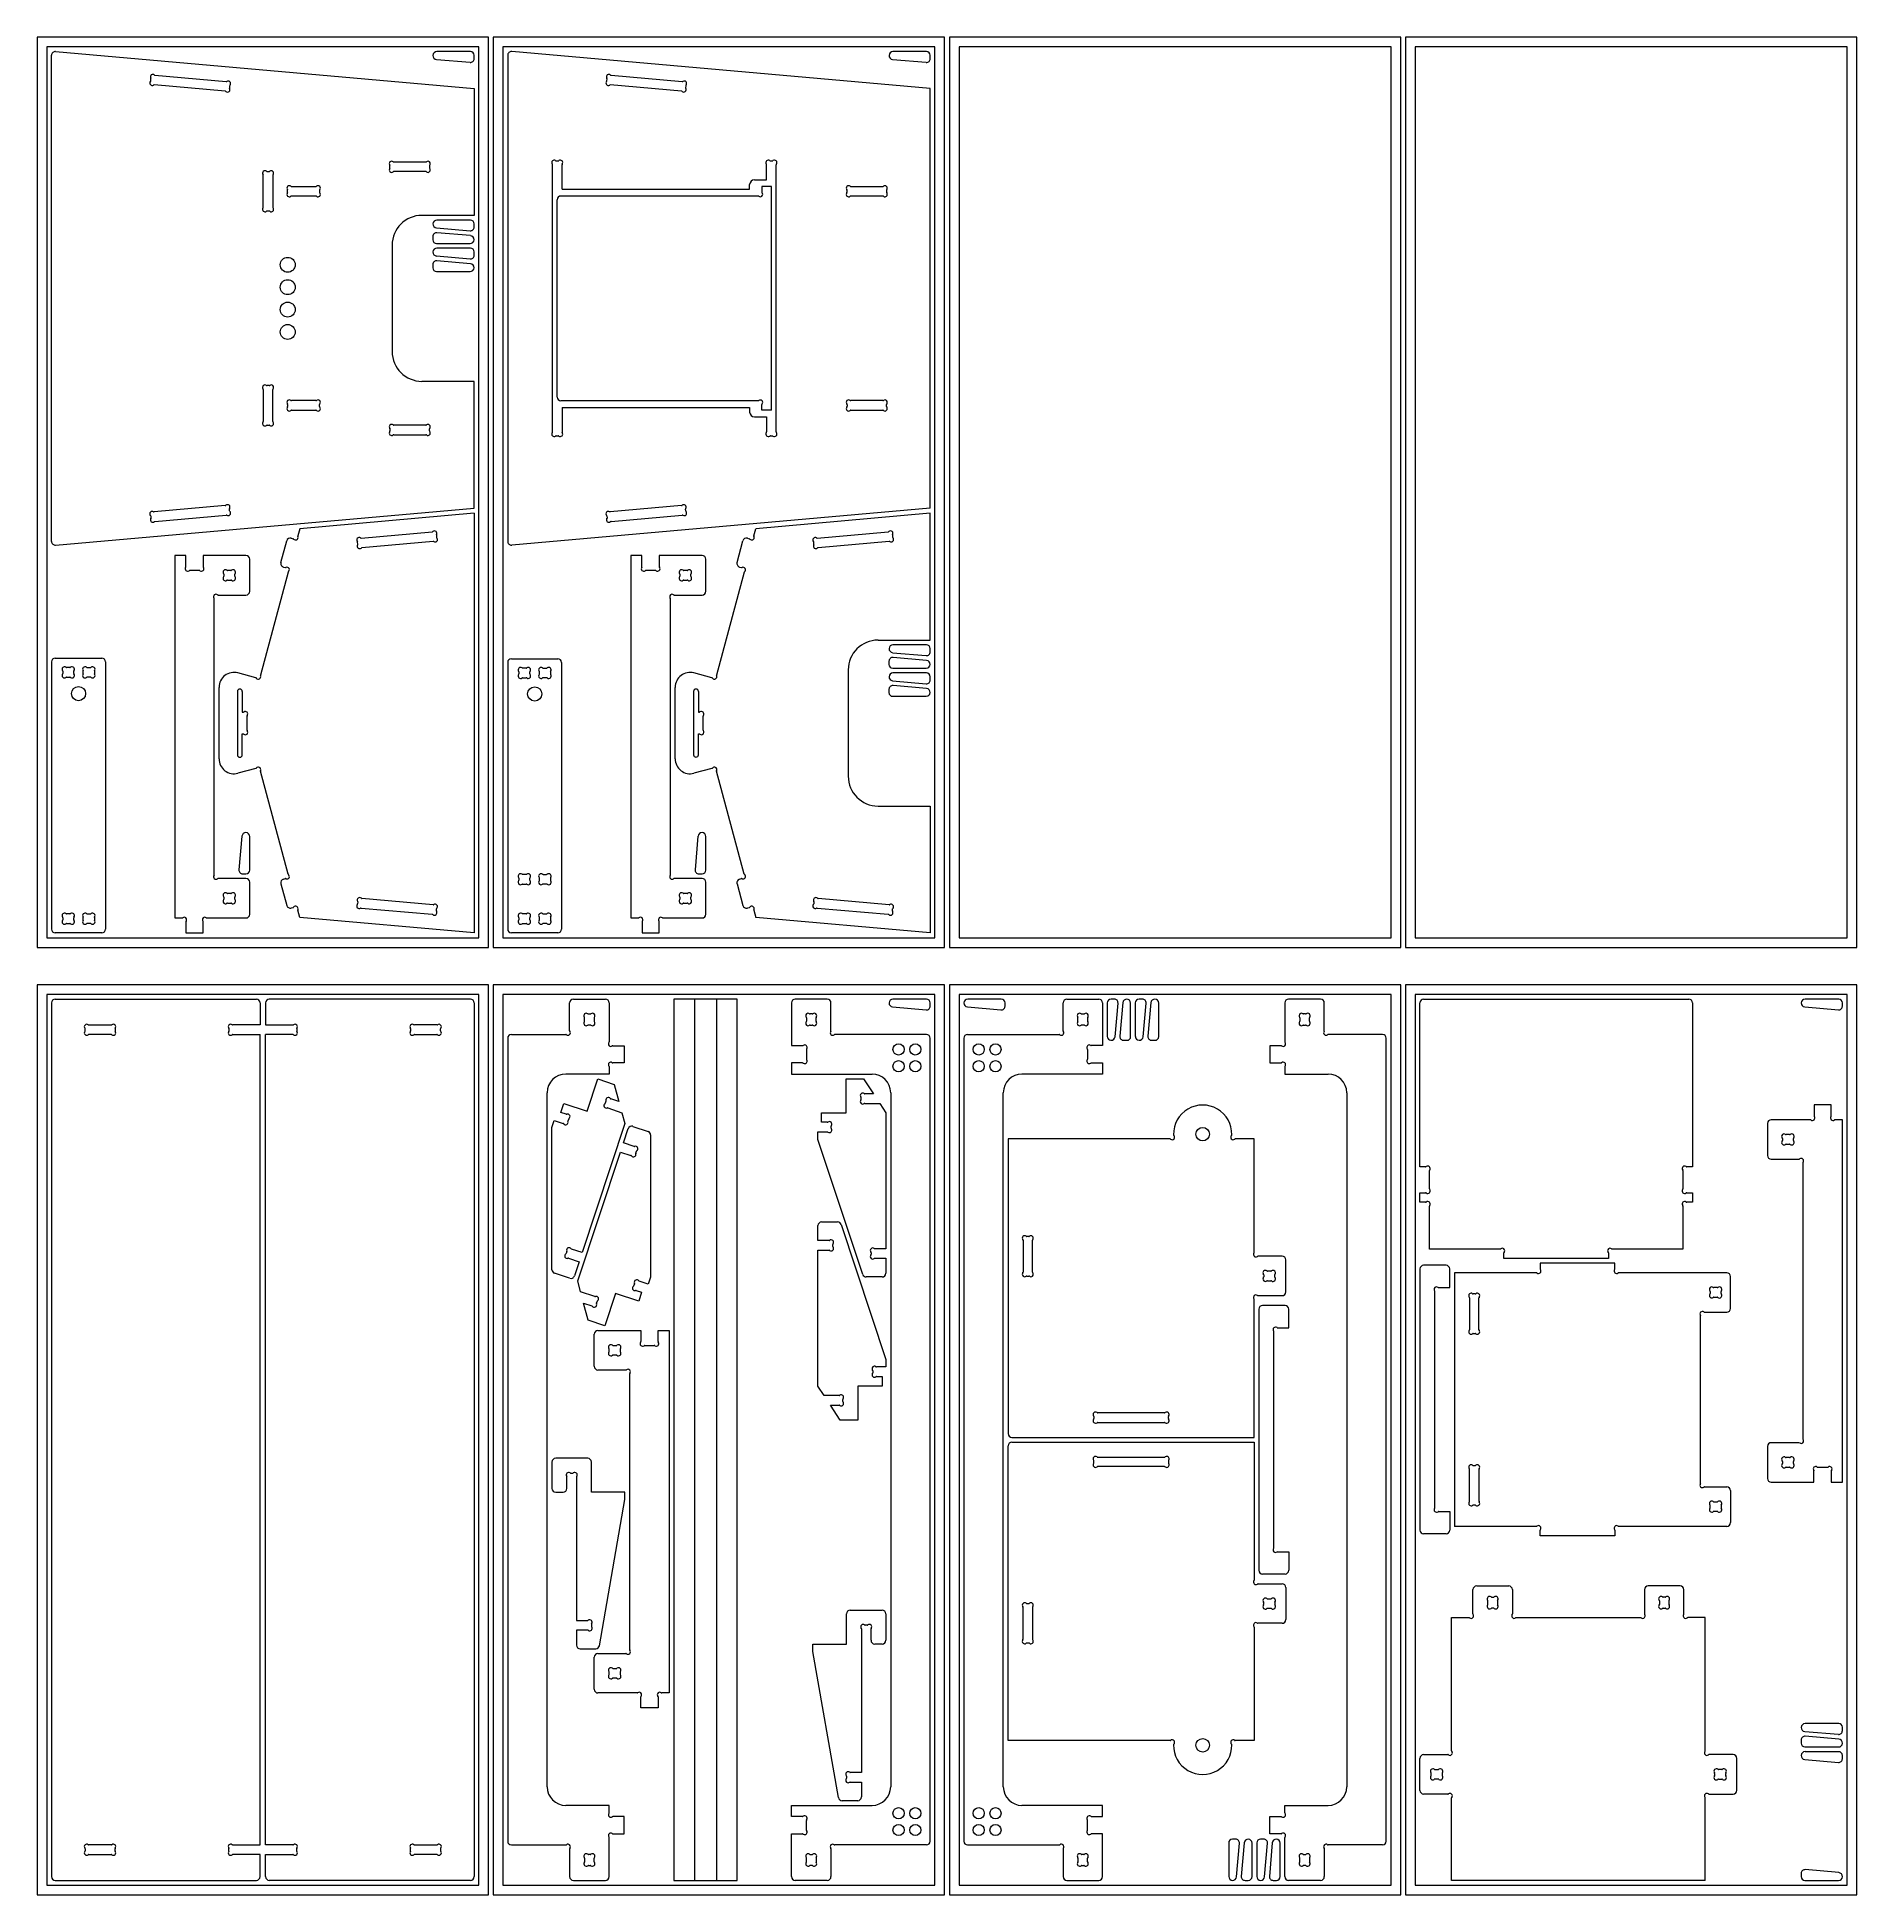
# Model space of a CAD drawing. Header units: millimetres. Extents: x 252 to 2692, y 303 to 2793.
import ezdxf

# ---------------------------------------------------------------- set-up
doc = ezdxf.new("R2010")
doc.units = ezdxf.units.MM

msp = doc.modelspace()

# ---------------------------------------------------------------- linework, layer by layer
at = {"color": 7, "linetype": 'Continuous', "lineweight": 15}
for p, q in [((251.9, 2793.4), (251.9, 1573.4)), ((857.1, 2793.4), (251.9, 2793.4)), ((857.1, 1573.4), (857.1, 2793.4)), ((863.5, 2793.4), (863.5, 1573.4)), ((1468.7, 2793.4), (863.5, 2793.4)), ((1468.7, 1573.4), (1468.7, 2793.4)), ((1475.1, 2793.4), (1475.1, 1573.4)), ((2080.3, 2793.4), (1475.1, 2793.4)), ((2080.3, 1573.4), (2080.3, 2793.4)), ((2691.9, 2793.4), (2086.6, 2793.4)), ((2086.6, 2793.4), (2086.6, 1573.4)), ((2691.9, 1573.4), (2691.9, 2793.4)), ((844.1, 2780.4), (264.9, 2780.4)), ((264.9, 2780.4), (264.9, 1586.4)), ((271.2, 2117.5), (271.2, 2769.1)), ((276.7, 2774.1), (837.8, 2724.6)), ((832.8, 2774.1), (787.8, 2774.1)), ((837.8, 2764.6), (837.8, 2769.1)), ((844.1, 1586.4), (844.1, 2780.4)), ((1455.7, 2780.4), (876.5, 2780.4)), ((876.5, 2780.4), (876.5, 1586.4)), ((882.8, 2769.1), (882.8, 2117.5)), ((1449.4, 2724.6), (888.3, 2774.1)), ((1444.4, 2774.1), (1399.4, 2774.1)), ((1449.4, 2764.6), (1449.4, 2769.1)), ((1455.7, 1586.4), (1455.7, 2780.4)), ((2067.3, 2780.4), (1488.1, 2780.4)), ((1488.1, 2780.4), (1488.1, 1586.4)), ((2067.3, 1586.4), (2067.3, 2780.4)), ((2678.9, 2780.4), (2099.6, 2780.4)), ((2099.6, 2780.4), (2099.6, 1586.4)), ((2678.9, 1586.4), (2678.9, 2780.4)), ((409.9, 2742.3), (505.3, 2733.9)), ((787.3, 2763.6), (832.3, 2759.7)), ((1021.5, 2742.3), (1116.9, 2733.9)), ((1398.9, 2763.6), (1443.9, 2759.7)), ((404.2, 2735), (404.4, 2737.7)), ((504.2, 2721.1), (408.8, 2729.5)), ((510, 2728.4), (509.8, 2725.7)), ((837.8, 2724.6), (837.8, 2554.6)), ((1015.8, 2735), (1016, 2737.7)), ((1115.8, 2721.1), (1020.4, 2729.5)), ((1121.6, 2728.4), (1121.3, 2725.7)), ((1449.4, 2162.1), (1449.4, 2724.6)), ((725, 2618.3), (725, 2621)), ((730.1, 2626.1), (773, 2626.1)), ((778.1, 2621), (778.1, 2618.3)), ((942.8, 2264.2), (942.8, 2622.5)), ((947.9, 2627.6), (950.6, 2627.6)), ((955.7, 2589.5), (955.7, 2622.5)), ((1229.9, 2602.2), (1229.9, 2622.5)), ((1235, 2627.6), (1237.7, 2627.6)), ((1242.8, 2264.2), (1242.8, 2622.5)), ((555.1, 2565.4), (555.1, 2608.3)), ((560.2, 2613.4), (562.9, 2613.4)), ((568, 2608.3), (568, 2565.4)), ((592.9, 2593.3), (625.6, 2593.3)), ((773, 2613.2), (730.1, 2613.2)), ((1207.2, 2589.5), (1207.2, 2595.8)), ((1213.6, 2602.2), (1229.9, 2602.2)), ((1236.5, 2593.2), (1223.8, 2593.2)), ((1223.8, 2593.2), (1223.8, 2585.6)), ((1236.5, 2293.4), (1236.5, 2593.2)), ((1342.9, 2593.3), (1385.8, 2593.3)), ((587.8, 2585.5), (587.8, 2588.2)), ((625.6, 2580.4), (592.9, 2580.4)), ((630.7, 2588.2), (630.7, 2585.5)), ((949.2, 2311.1), (949.2, 2575.5)), ((1218.7, 2580.5), (954.2, 2580.5)), ((955.7, 2589.5), (1207.2, 2589.5)), ((1337.8, 2585.5), (1337.8, 2588.2)), ((1385.8, 2580.4), (1342.9, 2580.4)), ((1390.9, 2588.2), (1390.9, 2585.5)), ((562.9, 2560.3), (560.2, 2560.3)), ((837.8, 2554.6), (767.8, 2554.6)), ((832.8, 2548.2), (787.8, 2548.2)), ((837.8, 2538.8), (837.8, 2543.2)), ((782.5, 2526.3), (782.5, 2521.9)), ((787.3, 2537.7), (832.3, 2533.8)), ((787.5, 2516.9), (832.5, 2516.9)), ((833, 2527.4), (788, 2531.3)), ((727.8, 2514.6), (727.8, 2372.1)), ((787.3, 2500.1), (832.3, 2496.1)), ((832.8, 2510.5), (787.8, 2510.5)), ((833, 2489.7), (788, 2493.6)), ((837.8, 2501.1), (837.8, 2505.5)), ((782.5, 2488.7), (782.5, 2484.2)), ((787.5, 2479.2), (832.5, 2479.2)), ((555.1, 2321.2), (555.1, 2278.3)), ((562.9, 2326.3), (560.2, 2326.3)), ((568, 2278.3), (568, 2321.2)), ((837.8, 2332.1), (767.8, 2332.1)), ((837.8, 2162.1), (837.8, 2332.1)), ((587.8, 2301.1), (587.8, 2298.4)), ((625.6, 2306.2), (592.9, 2306.2)), ((592.9, 2293.3), (625.6, 2293.3)), ((630.7, 2298.4), (630.7, 2301.1)), ((1218.7, 2306.1), (954.2, 2306.1)), ((955.7, 2297.2), (955.7, 2264.2)), ((955.7, 2297.2), (1207.2, 2297.2)), ((1207.2, 2297.2), (1207.2, 2290.8)), ((1223.8, 2293.4), (1223.8, 2301)), ((1236.5, 2293.4), (1223.8, 2293.4)), ((1337.8, 2301.1), (1337.8, 2298.4)), ((1385.8, 2306.2), (1342.9, 2306.2)), ((1342.9, 2293.3), (1385.8, 2293.3)), ((1390.9, 2298.4), (1390.9, 2301.1)), ((560.2, 2273.2), (562.9, 2273.2)), ((725, 2268.3), (725, 2265.6)), ((773, 2273.4), (730.1, 2273.4)), ((778.1, 2265.6), (778.1, 2268.3)), ((1213.6, 2284.5), (1229.9, 2284.5)), ((1229.9, 2284.5), (1229.9, 2264.2)), ((730.1, 2260.5), (773, 2260.5)), ((947.9, 2259.1), (950.6, 2259.1)), ((1235, 2259.1), (1237.7, 2259.1)), ((276.7, 2112.6), (837.8, 2162.1)), ((404.2, 2151.6), (404.4, 2148.9)), ((504.2, 2165.6), (408.8, 2157.2)), ((409.9, 2144.3), (505.3, 2152.7)), ((510, 2158.3), (509.8, 2160.9)), ((837.8, 2155.3), (604, 2134.6)), ((837.8, 2155.3), (837.8, 1592.8)), ((1449.4, 2162.1), (888.3, 2112.6)), ((1015.8, 2151.6), (1016, 2148.9)), ((1115.8, 2165.6), (1020.4, 2157.2)), ((1021.5, 2144.3), (1116.9, 2152.7)), ((1121.6, 2158.3), (1121.3, 2160.9)), ((1449.4, 2155.3), (1215.6, 2134.6)), ((1449.4, 1985.3), (1449.4, 2155.3)), ((578.7, 2089.3), (586.5, 2118.3)), ((592.6, 2121.9), (595.1, 2121.2)), ((604, 2134.6), (601.4, 2124.8)), ((686.2, 2121.9), (781.6, 2130.3)), ((782.8, 2117.5), (687.4, 2109.1)), ((787.2, 2125.7), (787.4, 2123)), ((1190.3, 2089.3), (1198.1, 2118.3)), ((1204.2, 2121.9), (1206.7, 2121.2)), ((1212.9, 2124.8), (1215.6, 2134.6)), ((1297.8, 2121.9), (1393.2, 2130.3)), ((1394.4, 2117.5), (1299, 2109.1)), ((1398.8, 2125.7), (1399, 2123)), ((436.4, 2098.6), (436.4, 1612.8)), ((451.3, 2098.6), (436.4, 2098.6)), ((451.3, 2083.7), (451.3, 2098.6)), ((474.5, 2098.6), (474.5, 2083.7)), ((531.9, 2098.6), (474.5, 2098.6)), ((536.9, 2050.7), (536.9, 2093.6)), ((681.8, 2113.7), (681.6, 2116.4)), ((1048, 2098.6), (1048, 1612.8)), ((1062.9, 2098.6), (1048, 2098.6)), ((1062.9, 2083.7), (1062.9, 2098.6)), ((1086.1, 2098.6), (1086.1, 2083.7)), ((1143.5, 2098.6), (1086.1, 2098.6)), ((1148.5, 2050.7), (1148.5, 2093.6)), ((1293.4, 2113.7), (1293.2, 2116.4)), ((469.4, 2078.6), (456.4, 2078.6)), ((502.1, 2073.5), (502.1, 2070.8)), ((511.8, 2078.6), (507.2, 2078.6)), ((516.9, 2070.8), (516.9, 2073.5)), ((588.4, 2076.3), (551.4, 1938.4)), ((582.2, 2083.2), (584.7, 2082.6)), ((1081, 2078.6), (1068, 2078.6)), ((1113.7, 2073.5), (1113.7, 2070.8)), ((1123.4, 2078.6), (1118.8, 2078.6)), ((1128.5, 2070.8), (1128.5, 2073.5)), ((1199.9, 2076.3), (1163, 1938.4)), ((1193.8, 2083.2), (1196.3, 2082.6)), ((494.5, 2045.7), (531.9, 2045.7)), ((507.2, 2065.7), (511.8, 2065.7)), ((1106.1, 2045.7), (1143.5, 2045.7)), ((1118.8, 2065.7), (1123.4, 2065.7)), ((489.4, 1670.8), (489.4, 2040.6)), ((1101, 1670.8), (1101, 2040.6)), ((1379.4, 1985.3), (1449.4, 1985.3)), ((1398.9, 1968.4), (1443.9, 1964.5)), ((1444.4, 1978.9), (1399.4, 1978.9)), ((1449.4, 1969.5), (1449.4, 1973.9)), ((271.2, 1956.1), (271.2, 1597.8)), ((276.2, 1961.1), (338.6, 1961.1)), ((286.2, 1943.4), (286.2, 1940.7)), ((295.9, 1948.5), (291.3, 1948.5)), ((301, 1940.7), (301, 1943.4)), ((313.7, 1940.7), (313.7, 1943.4)), ((318.9, 1948.5), (323.5, 1948.5)), ((328.6, 1943.4), (328.6, 1940.7)), ((343.6, 1956.1), (343.6, 1597.8)), ((882.8, 1955.3), (882.8, 1597.8)), ((887.8, 1960.3), (950.1, 1960.3)), ((897.8, 1942.6), (897.8, 1939.9)), ((907.5, 1947.7), (902.9, 1947.7)), ((912.6, 1939.9), (912.6, 1942.6)), ((925.3, 1939.9), (925.3, 1942.6)), ((930.4, 1947.7), (935, 1947.7)), ((940.1, 1942.6), (940.1, 1939.9)), ((955.1, 1955.3), (955.1, 1597.8)), ((1339.4, 1945.3), (1339.4, 1802.8)), ((1394.1, 1957), (1394.1, 1952.6)), ((1399.1, 1947.6), (1444.1, 1947.6)), ((1444.6, 1958.1), (1399.5, 1962)), ((291.3, 1935.6), (295.9, 1935.6)), ((323.5, 1935.6), (318.9, 1935.6)), ((495.8, 1826.1), (495.8, 1921.9)), ((545.1, 1934.8), (520.9, 1941.2)), ((902.9, 1934.8), (907.5, 1934.8)), ((935, 1934.8), (930.4, 1934.8)), ((1107.4, 1826.1), (1107.4, 1921.9)), ((1156.7, 1934.8), (1132.5, 1941.2)), ((1394.1, 1919.4), (1394.1, 1914.9)), ((1398.9, 1930.8), (1443.9, 1926.8)), ((1444.4, 1941.2), (1399.4, 1941.2)), ((1444.6, 1920.4), (1399.5, 1924.3)), ((1449.4, 1931.8), (1449.4, 1936.2)), ((520.5, 1916.5), (520.5, 1831.5)), ((526.9, 1916.5), (526.9, 1888.6)), ((1132, 1916.4), (1132, 1831.6)), ((1138.5, 1916.4), (1138.5, 1888.6)), ((1399.1, 1909.9), (1444.1, 1909.9)), ((526.9, 1888.6), (528.2, 1888.6)), ((533.3, 1864.5), (533.3, 1883.5)), ((1138.5, 1888.6), (1139.8, 1888.6)), ((1144.9, 1864.5), (1144.9, 1883.5)), ((526.9, 1831.5), (526.9, 1859.4)), ((526.9, 1859.4), (528.2, 1859.4)), ((1138.5, 1831.6), (1138.5, 1859.4)), ((1138.5, 1859.4), (1139.8, 1859.4)), ((545.1, 1813.3), (520.9, 1806.8)), ((588.4, 1671.7), (551.4, 1809.7)), ((1156.7, 1813.3), (1132.5, 1806.8)), ((1199.9, 1671.7), (1163, 1809.7)), ((1379.4, 1762.8), (1449.4, 1762.8)), ((1449.4, 1762.8), (1449.4, 1592.8)), ((526.5, 1722.5), (522.5, 1677.5)), ((536.9, 1677), (536.9, 1722)), ((1138, 1722.5), (1134.1, 1677.5)), ((1148.5, 1677), (1148.5, 1722)), ((527.5, 1672), (531.9, 1672)), ((907.5, 1671.2), (902.9, 1671.2)), ((930.4, 1671.2), (935, 1671.2)), ((1139.1, 1672), (1143.5, 1672)), ((531.9, 1665.7), (494.5, 1665.7)), ((511.8, 1645.7), (507.2, 1645.7)), ((536.9, 1617.8), (536.9, 1660.7)), ((578.7, 1658.7), (586.5, 1629.7)), ((582.2, 1664.8), (584.7, 1665.5)), ((897.8, 1666.1), (897.8, 1663.4)), ((902.9, 1658.3), (907.5, 1658.3)), ((912.6, 1663.4), (912.6, 1666.1)), ((925.3, 1663.4), (925.3, 1666.1)), ((935, 1658.3), (930.4, 1658.3)), ((940.1, 1666.1), (940.1, 1663.4)), ((1143.5, 1665.7), (1106.1, 1665.7)), ((1123.4, 1645.7), (1118.8, 1645.7)), ((1148.5, 1617.8), (1148.5, 1660.7)), ((1190.3, 1658.7), (1198.1, 1629.7)), ((1193.8, 1664.8), (1196.3, 1665.5)), ((502.1, 1640.6), (502.1, 1637.9)), ((507.2, 1632.8), (511.8, 1632.8)), ((516.9, 1637.9), (516.9, 1640.6)), ((592.6, 1626.2), (595.1, 1626.8)), ((604, 1613.4), (601.4, 1623.2)), ((681.8, 1634.3), (681.6, 1631.7)), ((686.2, 1626.1), (781.6, 1617.7)), ((782.8, 1630.6), (687.4, 1639)), ((787.2, 1622.3), (787.4, 1625)), ((1113.7, 1640.6), (1113.7, 1637.9)), ((1118.8, 1632.8), (1123.4, 1632.8)), ((1128.5, 1637.9), (1128.5, 1640.6)), ((1204.2, 1626.2), (1206.7, 1626.8)), ((1212.9, 1623.2), (1215.6, 1613.4)), ((1293.4, 1634.3), (1293.2, 1631.7)), ((1297.8, 1626.1), (1393.2, 1617.7)), ((1394.4, 1630.6), (1299, 1639)), ((1398.8, 1622.3), (1399, 1625)), ((286.2, 1613.2), (286.2, 1610.5)), ((295.9, 1618.3), (291.3, 1618.3)), ((291.3, 1605.4), (295.9, 1605.4)), ((301, 1610.5), (301, 1613.2)), ((313.7, 1610.5), (313.7, 1613.2)), ((318.9, 1618.3), (323.5, 1618.3)), ((323.5, 1605.4), (318.9, 1605.4)), ((328.6, 1613.2), (328.6, 1610.5)), ((436.4, 1612.8), (446.3, 1612.8)), ((451.4, 1607.7), (451.4, 1592.8)), ((474.4, 1592.8), (474.4, 1607.7)), ((479.5, 1612.8), (531.9, 1612.8)), ((837.8, 1592.8), (604, 1613.4)), ((897.8, 1613.2), (897.8, 1610.5)), ((907.5, 1618.3), (902.9, 1618.3)), ((902.9, 1605.4), (907.5, 1605.4)), ((912.6, 1610.5), (912.6, 1613.2)), ((925.3, 1610.5), (925.3, 1613.2)), ((930.4, 1618.3), (935, 1618.3)), ((935, 1605.4), (930.4, 1605.4)), ((940.1, 1613.2), (940.1, 1610.5)), ((1048, 1612.8), (1057.9, 1612.8)), ((1063, 1607.7), (1063, 1592.8)), ((1086, 1592.8), (1086, 1607.7)), ((1091.1, 1612.8), (1143.5, 1612.8)), ((1449.4, 1592.8), (1215.6, 1613.4)), ((251.9, 1573.4), (857.1, 1573.4)), ((264.9, 1586.4), (844.1, 1586.4)), ((338.6, 1592.8), (276.2, 1592.8)), ((451.4, 1592.8), (474.4, 1592.8)), ((863.5, 1573.4), (1468.7, 1573.4)), ((876.5, 1586.4), (1455.7, 1586.4)), ((950.1, 1592.8), (887.8, 1592.8)), ((1063, 1592.8), (1086, 1592.8)), ((1475.1, 1573.4), (2080.3, 1573.4)), ((1488.1, 1586.4), (2067.3, 1586.4)), ((2086.6, 1573.4), (2691.9, 1573.4)), ((2099.6, 1586.4), (2678.9, 1586.4)), ((251.9, 1523.4), (251.9, 303.4)), ((857.1, 1523.4), (251.9, 1523.4)), ((857.1, 303.4), (857.1, 1523.4)), ((863.5, 1523.4), (863.5, 303.4)), ((1468.7, 1523.4), (863.5, 1523.4)), ((1468.7, 303.4), (1468.7, 1523.4)), ((1475.1, 1523.4), (1475.1, 303.4)), ((2080.3, 1523.4), (1475.1, 1523.4)), ((2080.3, 303.4), (2080.3, 1523.4)), ((2086.6, 1523.4), (2086.6, 303.4)), ((2691.9, 1523.4), (2086.6, 1523.4)), ((2691.9, 303.4), (2691.9, 1523.4)), ((264.9, 1510.4), (264.9, 316.4)), ((844.1, 1510.4), (264.9, 1510.4)), ((271.2, 1499.1), (271.2, 327.8)), ((276.2, 1504.1), (545.8, 1504.1)), ((550.8, 1499.1), (550.8, 1469.4)), ((558.2, 1499.1), (558.2, 1469.4)), ((832.8, 1504.1), (563.2, 1504.1)), ((837.8, 1499.1), (837.8, 327.8)), ((844.1, 316.4), (844.1, 1510.4)), ((1455.7, 1510.4), (876.5, 1510.4)), ((876.5, 1510.4), (876.5, 316.4)), ((965.9, 1461.7), (965.9, 1499.1)), ((970.9, 1504.1), (1013.8, 1504.1)), ((1018.8, 1499.1), (1018.8, 1446.7)), ((1105.8, 1504.1), (1105.8, 322.8)), ((1133.7, 1504.1), (1105.8, 1504.1)), ((1133.7, 322.8), (1133.7, 1504.1)), ((1162.7, 1504.1), (1133.7, 1504.1)), ((1162.7, 1504.1), (1162.7, 322.8)), ((1190.6, 1504.1), (1162.7, 1504.1)), ((1190.6, 322.8), (1190.6, 1504.1)), ((1263.4, 1499.1), (1263.4, 1441.7)), ((1311.3, 1504.1), (1268.4, 1504.1)), ((1316.3, 1461.7), (1316.3, 1499.1)), ((1444.4, 1504.1), (1399.4, 1504.1)), ((1449.4, 1494.6), (1449.4, 1499.1)), ((1455.7, 316.4), (1455.7, 1510.4)), ((2067.3, 1510.4), (1488.1, 1510.4)), ((1488.1, 1510.4), (1488.1, 316.4)), ((1544.7, 1504.1), (1499.7, 1504.1)), ((1549.7, 1494.6), (1549.7, 1499.1)), ((1627.5, 1461.7), (1627.5, 1499.1)), ((1632.5, 1504.1), (1675.4, 1504.1)), ((1680.4, 1499.1), (1680.4, 1441.7)), ((1686.8, 1499.1), (1686.8, 1454.1)), ((1696.2, 1504.1), (1691.8, 1504.1)), ((1697.2, 1453.6), (1701.2, 1498.6)), ((1707.6, 1499.3), (1703.7, 1454.3)), ((1718.1, 1453.8), (1718.1, 1498.8)), ((1724.4, 1499.1), (1724.4, 1454.1)), ((1733.8, 1504.1), (1729.4, 1504.1)), ((1734.9, 1453.6), (1738.8, 1498.6)), ((1745.3, 1499.3), (1741.3, 1454.3)), ((1755.7, 1453.8), (1755.7, 1498.8)), ((1924.9, 1499.1), (1924.9, 1446.7)), ((1972.8, 1504.1), (1929.9, 1504.1)), ((1977.8, 1461.7), (1977.8, 1499.1)), ((2067.3, 316.4), (2067.3, 1510.4)), ((2099.6, 1510.4), (2099.6, 316.4)), ((2678.9, 1510.4), (2099.6, 1510.4)), ((2106, 1279.3), (2106, 1499.1)), ((2111, 1504.1), (2466.4, 1504.1)), ((2471.4, 1499.1), (2471.4, 1279.3)), ((2667.5, 1504.1), (2622.5, 1504.1)), ((2672.5, 1494.6), (2672.5, 1499.1)), ((2678.9, 316.4), (2678.9, 1510.4)), ((321.2, 1469.4), (351.2, 1469.4)), ((550.8, 1469.4), (514.2, 1469.4)), ((558.2, 1469.4), (594.8, 1469.4)), ((787.8, 1469.4), (757.8, 1469.4)), ((985.9, 1474.4), (985.9, 1479)), ((991, 1484.1), (993.7, 1484.1)), ((993.7, 1469.3), (991, 1469.3)), ((998.8, 1479), (998.8, 1474.4)), ((1283.4, 1479), (1283.4, 1474.4)), ((1291.1, 1484.1), (1288.5, 1484.1)), ((1288.5, 1469.3), (1291.1, 1469.3)), ((1296.3, 1474.4), (1296.3, 1479)), ((1398.9, 1493.6), (1443.9, 1489.7)), ((1499.2, 1493.6), (1544.2, 1489.7)), ((1647.5, 1474.4), (1647.5, 1479)), ((1652.6, 1484.1), (1655.3, 1484.1)), ((1655.3, 1469.3), (1652.6, 1469.3)), ((1660.4, 1479), (1660.4, 1474.4)), ((1944.9, 1479), (1944.9, 1474.4)), ((1952.7, 1484.1), (1950, 1484.1)), ((1950, 1469.3), (1952.7, 1469.3)), ((1957.8, 1474.4), (1957.8, 1479)), ((2622.1, 1493.6), (2667.1, 1489.7)), ((316.1, 1461.6), (316.1, 1464.3)), ((351.2, 1456.5), (321.2, 1456.5)), ((356.3, 1464.3), (356.3, 1461.6)), ((509.1, 1464.3), (509.1, 1461.6)), ((514.2, 1456.5), (550.8, 1456.5)), ((550.8, 370.4), (550.8, 1456.5)), ((594.8, 1456.5), (558.2, 1456.5)), ((558.2, 370.4), (558.2, 1456.5)), ((599.9, 1464.3), (599.9, 1461.6)), ((752.7, 1464.3), (752.7, 1461.6)), ((757.8, 1456.5), (787.8, 1456.5)), ((792.9, 1461.6), (792.9, 1464.3)), ((882.8, 1451.6), (882.8, 375.3)), ((887.8, 1456.6), (960.8, 1456.6)), ((1444.4, 1456.6), (1321.4, 1456.6)), ((1449.4, 375.3), (1449.4, 1451.6)), ((1494.4, 1451.6), (1494.4, 375.3)), ((1499.4, 1456.6), (1622.4, 1456.6)), ((1708.6, 1448.8), (1713.1, 1448.8)), ((1746.3, 1448.8), (1750.7, 1448.8)), ((2055.9, 1456.6), (1982.9, 1456.6)), ((2060.9, 375.3), (2060.9, 1451.6)), ((1023.9, 1441.6), (1038.8, 1441.6)), ((1038.8, 1441.6), (1038.8, 1418.6)), ((1263.4, 1441.7), (1278.3, 1441.7)), ((1283.5, 1436.6), (1283.5, 1423.6)), ((1660.3, 1436.6), (1660.3, 1423.6)), ((1680.4, 1441.7), (1665.4, 1441.7)), ((1904.9, 1441.6), (1904.9, 1418.6)), ((1919.8, 1441.6), (1904.9, 1441.6)), ((1018.8, 1403.6), (960.8, 1403.6)), ((989.2, 1353.9), (1003.5, 1397.2)), ((1003.5, 1397.2), (1025.8, 1389.8)), ((1018.8, 1413.5), (1018.8, 1403.6)), ((1038.8, 1418.6), (1023.9, 1418.6)), ((1263.4, 1418.5), (1263.4, 1403.6)), ((1278.3, 1418.5), (1263.4, 1418.5)), ((1263.4, 1403.6), (1371.4, 1403.6)), ((1336.5, 1351.6), (1336.5, 1397.2)), ((1336.5, 1397.2), (1360, 1397.2)), ((1360, 1397.2), (1373.2, 1377.2)), ((1680.4, 1403.6), (1572.4, 1403.6)), ((1665.4, 1418.5), (1680.4, 1418.5)), ((1680.4, 1418.5), (1680.4, 1403.6)), ((1904.9, 1418.6), (1919.8, 1418.6)), ((1924.9, 1413.5), (1924.9, 1403.6)), ((1924.9, 1403.6), (1982.9, 1403.6)), ((935.8, 448.3), (935.8, 1378.6)), ((1032, 1366.7), (1021, 1370.3)), ((1025.8, 1389.8), (1032, 1366.7)), ((1356.5, 1372.1), (1356.5, 1369.4)), ((1373.2, 1377.2), (1361.6, 1377.2)), ((1396.4, 1378.6), (1396.4, 448.3)), ((1547.4, 448.3), (1547.4, 1378.6)), ((2007.9, 1378.6), (2007.9, 448.3)), ((954.1, 1352.2), (958.1, 1364.2)), ((961.3, 1349.8), (954.1, 1352.2)), ((958.1, 1364.2), (989.2, 1353.9)), ((1014.6, 1367.1), (1013.7, 1364.5)), ((1017, 1358.1), (1036, 1351.8)), ((1036, 1351.8), (1039.9, 1337.1)), ((1303.8, 1338.9), (1303.8, 1351.6)), ((1303.8, 1351.6), (1336.5, 1351.6)), ((1361.6, 1364.3), (1381.6, 1364.3)), ((1381.6, 1364.3), (1390, 1351.6)), ((1390, 1351.6), (1390, 1169.5)), ((2634.5, 1362.4), (2634.5, 1347.5)), ((2657.5, 1362.4), (2634.5, 1362.4)), ((2657.5, 1347.5), (2657.5, 1362.4)), ((942.2, 1332), (945.3, 1341.5)), ((942.2, 1141.3), (942.2, 1332)), ((945.3, 1341.5), (957.3, 1337.5)), ((963.7, 1340.8), (964.6, 1343.3)), ((1039.9, 1337.1), (982.6, 1164.3)), ((1038.1, 1311.4), (1044.4, 1330.4)), ((1050.7, 1333.5), (1071, 1326.8)), ((1074.4, 1322), (1074.4, 1131.4)), ((1298.8, 1316), (1298.8, 1326)), ((1298.8, 1326), (1311.4, 1326)), ((1311.4, 1338.9), (1303.8, 1338.9)), ((1316.5, 1331.1), (1316.5, 1333.8)), ((2572, 1337.4), (2572, 1294.5)), ((2629.4, 1342.4), (2577, 1342.4)), ((2601.7, 1322.4), (2597.1, 1322.4)), ((2672.5, 1342.4), (2662.6, 1342.4)), ((2672.5, 856.6), (2672.5, 1342.4)), ((976.7, 1126.3), (1034, 1299.1)), ((1034, 1299.1), (1048.1, 1294.4)), ((1052.2, 1306.7), (1038.1, 1311.4)), ((1054.6, 1297.7), (1055.4, 1300.2)), ((1358.9, 1135), (1298.8, 1316)), ((1771, 1316.6), (1553.8, 1316.6)), ((1553.8, 1316.6), (1553.8, 921.6)), ((1883.8, 1316.6), (1858.3, 1316.6)), ((1883.8, 1164.6), (1883.8, 1316.6)), ((2592, 1317.3), (2592, 1314.6)), ((2597.1, 1309.5), (2601.7, 1309.5)), ((2606.8, 1314.6), (2606.8, 1317.3)), ((2113.7, 1279.3), (2106, 1279.3)), ((2118.8, 1249.6), (2118.8, 1274.2)), ((2458.6, 1274.2), (2458.6, 1249.6)), ((2471.4, 1279.3), (2463.7, 1279.3)), ((2577, 1289.5), (2614.4, 1289.5)), ((2619.5, 1284.4), (2619.5, 914.6)), ((2106, 1231.8), (2106, 1244.5)), ((2106, 1244.5), (2113.7, 1244.5)), ((2113.7, 1231.8), (2106, 1231.8)), ((2118.8, 1169.1), (2118.8, 1226.7)), ((2458.6, 1226.7), (2458.6, 1169.1)), ((2463.7, 1244.5), (2471.4, 1244.5)), ((2471.4, 1231.8), (2463.7, 1231.8)), ((2471.4, 1244.5), (2471.4, 1231.8)), ((1298.8, 1180.4), (1298.8, 1200.4)), ((1303.8, 1205.4), (1325.2, 1205.4)), ((1330, 1202), (1390, 1021)), ((1313.7, 1180.4), (1298.8, 1180.4)), ((1318.8, 1172.6), (1318.8, 1175.3)), ((1573.8, 1180.8), (1573.8, 1138)), ((1581.5, 1186), (1578.9, 1186)), ((1586.7, 1138), (1586.7, 1180.8)), ((962, 1165.7), (961.1, 1163.2)), ((964.4, 1156.7), (978.5, 1152)), ((982.6, 1164.3), (968.4, 1168.9)), ((978.5, 1152), (972.2, 1133)), ((1298.8, 985.4), (1298.8, 1167.5)), ((1298.8, 1167.5), (1313.7, 1167.5)), ((1370, 1164.4), (1370, 1161.7)), ((1390, 1169.5), (1375.1, 1169.5)), ((1375.1, 1156.6), (1390, 1156.6)), ((1390, 1156.6), (1390, 1136.6)), ((1921.3, 1159.5), (1888.9, 1159.5)), ((1926.3, 1111.6), (1926.3, 1154.5)), ((2141, 1147.3), (2111, 1147.3)), ((2213.6, 1169.1), (2118.8, 1169.1)), ((2218.7, 1156.4), (2218.7, 1164)), ((2358.7, 1156.4), (2218.7, 1156.4)), ((2267.3, 1150), (2267.3, 1142.4)), ((2367.3, 1150), (2267.3, 1150)), ((2358.7, 1164), (2358.7, 1156.4)), ((2458.6, 1169.1), (2363.8, 1169.1)), ((2367.3, 1142.4), (2367.3, 1150)), ((965.9, 1129.9), (945.6, 1136.6)), ((980.6, 1111.6), (976.7, 1126.3)), ((1052.8, 1122.6), (1052, 1120.1)), ((1071.3, 1121.9), (1059.3, 1125.9)), ((1074.4, 1131.4), (1071.3, 1121.9)), ((1385, 1131.6), (1363.6, 1131.6)), ((1578.9, 1132.9), (1581.5, 1132.9)), ((1896.5, 1134.4), (1896.5, 1131.7)), ((1906.2, 1139.5), (1901.6, 1139.5)), ((1901.6, 1126.6), (1906.2, 1126.6)), ((1911.3, 1131.7), (1911.3, 1134.4)), ((2106, 1142.3), (2106, 792.3)), ((2146, 1117.3), (2146, 1142.3)), ((2262.2, 1137.3), (2152.3, 1137.3)), ((2152.3, 1137.3), (2152.3, 797.3)), ((2517.5, 1137.3), (2372.4, 1137.3)), ((2522.5, 1089.4), (2522.5, 1132.3)), ((999.6, 1105.3), (980.6, 1111.6)), ((990.8, 1073.6), (984.6, 1096.7)), ((984.6, 1096.7), (995.5, 1093.1)), ((1002, 1096.3), (1002.8, 1098.9)), ((1027.4, 1109.5), (1013.1, 1066.2)), ((1058.5, 1099.2), (1027.4, 1109.5)), ((1055.2, 1113.6), (1062.4, 1111.2)), ((1062.4, 1111.2), (1058.5, 1099.2)), ((1883.8, 916.6), (1883.8, 1101.5)), ((1888.9, 1106.6), (1921.3, 1106.6)), ((2126, 822.4), (2126, 1112.2)), ((2131.1, 1117.3), (2146, 1117.3)), ((2172.3, 1103.8), (2172.3, 1060.9)), ((2180.1, 1108.9), (2177.4, 1108.9)), ((2185.2, 1060.9), (2185.2, 1103.8)), ((2495, 1112.2), (2495, 1109.5)), ((2504.7, 1117.3), (2500.1, 1117.3)), ((2500.1, 1104.4), (2504.7, 1104.4)), ((2509.9, 1109.5), (2509.9, 1112.2)), ((1013.1, 1066.2), (990.8, 1073.6)), ((1890.1, 1088.4), (1890.1, 738.4)), ((1925.1, 1093.4), (1895.1, 1093.4)), ((1930.1, 1063.4), (1930.1, 1088.4)), ((2482.3, 855.3), (2482.3, 1079.3)), ((2487.4, 1084.4), (2517.5, 1084.4)), ((998.9, 1011.9), (998.9, 1054.8)), ((1003.9, 1059.8), (1061.3, 1059.8)), ((1061.3, 1059.8), (1061.3, 1044.9)), ((1084.5, 1044.9), (1084.5, 1059.8)), ((1084.5, 1059.8), (1099.4, 1059.8)), ((1099.4, 1059.8), (1099.4, 574)), ((1910.1, 768.5), (1910.1, 1058.3)), ((1915.2, 1063.4), (1930.1, 1063.4)), ((2177.4, 1055.8), (2180.1, 1055.8)), ((1018.9, 1032), (1018.9, 1034.7)), ((1024, 1039.8), (1028.6, 1039.8)), ((1028.6, 1026.9), (1024, 1026.9)), ((1033.7, 1034.7), (1033.7, 1032)), ((1066.4, 1039.8), (1079.4, 1039.8)), ((1390, 1021), (1390, 1011)), ((1041.3, 1006.9), (1003.9, 1006.9)), ((1046.4, 632), (1046.4, 1001.8)), ((1372.3, 1005.9), (1372.3, 1003.2)), ((1390, 1011), (1377.4, 1011)), ((1377.4, 998.1), (1385, 998.1)), ((1385, 998.1), (1385, 985.4)), ((1307.2, 972.7), (1298.8, 985.4)), ((1327.2, 972.7), (1307.2, 972.7)), ((1385, 985.4), (1352.3, 985.4)), ((1352.3, 985.4), (1352.3, 939.8)), ((1315.7, 959.8), (1327.2, 959.8)), ((1328.8, 939.8), (1315.7, 959.8)), ((1332.3, 964.9), (1332.3, 967.6)), ((1763.7, 949.5), (1673.8, 949.5)), ((1352.3, 939.8), (1328.8, 939.8)), ((1668.7, 944.4), (1668.7, 941.7)), ((1673.8, 936.6), (1763.7, 936.6)), ((1768.9, 941.7), (1768.9, 944.4)), ((1553.8, 510.3), (1553.8, 905.3)), ((1558.8, 916.6), (1883.8, 916.6)), ((1558.8, 910.3), (1883.8, 910.3)), ((1883.8, 910.3), (1883.8, 725.4)), ((2572, 904.5), (2572, 861.6)), ((2614.4, 909.5), (2577, 909.5)), ((942.2, 883.6), (942.2, 848.2)), ((990.1, 888.6), (947.2, 888.6)), ((995.1, 843.2), (995.1, 883.6)), ((1668.7, 882.5), (1668.7, 885.1)), ((1673.8, 890.3), (1763.7, 890.3)), ((1763.7, 877.4), (1673.8, 877.4)), ((1768.9, 885.1), (1768.9, 882.5)), ((2172.3, 830.9), (2172.3, 873.8)), ((2177.4, 878.9), (2180.1, 878.9)), ((2185.2, 873.8), (2185.2, 830.9)), ((2592, 884.4), (2592, 881.7)), ((2601.7, 889.5), (2597.1, 889.5)), ((2597.1, 876.6), (2601.7, 876.6)), ((2606.8, 881.7), (2606.8, 884.4)), ((2639.5, 876.6), (2652.5, 876.6)), ((962.2, 848.2), (962.2, 863.5)), ((967.3, 868.6), (970, 868.6)), ((975.1, 863.5), (975.1, 671.1)), ((2487.4, 850.2), (2517.5, 850.2)), ((2577, 856.6), (2634.4, 856.6)), ((2634.4, 856.6), (2634.4, 871.5)), ((2657.6, 871.5), (2657.6, 856.6)), ((2657.6, 856.6), (2672.5, 856.6)), ((947.2, 843.2), (957.2, 843.2)), ((1040.1, 843.2), (995.1, 843.2)), ((1005.8, 637.4), (1040.1, 833.2)), ((1040.1, 833.2), (1040.1, 843.2)), ((2180.1, 825.8), (2177.4, 825.8)), ((2495, 822.4), (2495, 825.1)), ((2500.1, 830.2), (2504.7, 830.2)), ((2509.9, 825.1), (2509.9, 822.4)), ((2522.5, 845.2), (2522.5, 802.3)), ((2131.1, 817.3), (2146, 817.3)), ((2146, 817.3), (2146, 792.3)), ((2262.2, 797.3), (2152.3, 797.3)), ((2517.5, 797.3), (2372.4, 797.3)), ((2504.7, 817.3), (2500.1, 817.3)), ((2141, 787.3), (2111, 787.3)), ((2267.3, 784.6), (2267.3, 792.2)), ((2367.3, 784.6), (2267.3, 784.6)), ((2367.3, 792.2), (2367.3, 784.6)), ((1915.2, 763.4), (1930.1, 763.4)), ((1930.1, 763.4), (1930.1, 738.4)), ((1925.1, 733.4), (1895.1, 733.4)), ((1888.9, 720.3), (1921.3, 720.3)), ((1901.6, 700.3), (1906.2, 700.3)), ((1926.3, 715.3), (1926.3, 672.4)), ((2177.1, 680.1), (2177.1, 712.5)), ((2182.1, 717.5), (2225, 717.5)), ((2197.1, 692.8), (2197.1, 697.4)), ((2202.2, 702.5), (2204.8, 702.5)), ((2210, 697.4), (2210, 692.8)), ((2230, 712.5), (2230, 680.1)), ((2407.1, 712.5), (2407.1, 680.1)), ((2455, 717.5), (2412.1, 717.5)), ((2427.1, 697.4), (2427.1, 692.8)), ((2434.8, 702.5), (2432.2, 702.5)), ((2440, 692.8), (2440, 697.4)), ((2460, 680.1), (2460, 712.5)), ((1337.1, 639.6), (1337.1, 680)), ((1342.1, 685), (1385, 685)), ((1390, 680), (1390, 644.6)), ((1573.8, 646), (1573.8, 688.9)), ((1578.9, 694), (1581.5, 694)), ((1586.7, 688.9), (1586.7, 646)), ((1896.5, 692.5), (1896.5, 695.1)), ((1906.2, 687.4), (1901.6, 687.4)), ((1911.3, 695.1), (1911.3, 692.5)), ((2148.5, 496.5), (2148.5, 675)), ((2148.5, 675), (2171.9, 675)), ((2204.8, 687.7), (2202.2, 687.7)), ((2235.1, 675), (2401.9, 675)), ((2432.2, 687.7), (2434.8, 687.7)), ((2488.5, 675), (2465.1, 675)), ((2488.5, 496.5), (2488.5, 675)), ((975.1, 671.1), (990, 671.1)), ((990, 658.2), (975.1, 658.2)), ((975.1, 658.2), (975.1, 638.2)), ((995.1, 666), (995.1, 663.3)), ((1357.1, 659.9), (1357.1, 467.5)), ((1364.9, 665), (1362.2, 665)), ((1370, 644.6), (1370, 659.9)), ((1883.8, 662.2), (1883.8, 510.3)), ((1921.3, 667.4), (1888.9, 667.4)), ((980.1, 633.2), (1000.9, 633.2)), ((1003.9, 626.9), (1041.3, 626.9)), ((1292.1, 639.6), (1337.1, 639.6)), ((1292.1, 629.6), (1292.1, 639.6)), ((1326.4, 433.8), (1292.1, 629.6)), ((1385, 639.6), (1375, 639.6)), ((1581.5, 640.9), (1578.9, 640.9)), ((998.9, 579), (998.9, 621.9)), ((1018.9, 599.1), (1018.9, 601.8)), ((1024, 606.9), (1028.6, 606.9)), ((1033.7, 601.8), (1033.7, 599.1)), ((1056.3, 574), (1003.9, 574)), ((1028.6, 594), (1024, 594)), ((1099.4, 574), (1089.5, 574)), ((1061.4, 554), (1061.4, 568.9)), ((1084.4, 554), (1061.4, 554)), ((1084.4, 568.9), (1084.4, 554)), ((2667.5, 533), (2622.5, 533)), ((2672.5, 523.5), (2672.5, 528)), ((1771, 510.3), (1553.8, 510.3)), ((1883.8, 510.3), (1858.3, 510.3)), ((2617.3, 511.1), (2617.3, 506.7)), ((2622.1, 522.5), (2667.1, 518.6)), ((2622.3, 501.7), (2667.3, 501.7)), ((2667.7, 512.1), (2622.7, 516.1)), ((2106, 443.5), (2106, 486.4)), ((2111, 491.4), (2143.4, 491.4)), ((2526, 491.4), (2493.6, 491.4)), ((2531, 443.5), (2531, 486.4)), ((2622.1, 484.8), (2667.1, 480.9)), ((2667.5, 495.3), (2622.5, 495.3)), ((2672.5, 485.9), (2672.5, 490.3)), ((1337.1, 462.4), (1337.1, 459.8)), ((1357.1, 467.5), (1342.2, 467.5)), ((1342.2, 454.6), (1357.1, 454.6)), ((1357.1, 454.6), (1357.1, 434.6)), ((2121, 463.6), (2121, 466.3)), ((2126.1, 471.4), (2130.7, 471.4)), ((2130.7, 458.5), (2126.1, 458.5)), ((2135.8, 466.3), (2135.8, 463.6)), ((2501.2, 466.3), (2501.2, 463.6)), ((2510.9, 471.4), (2506.3, 471.4)), ((2506.3, 458.5), (2510.9, 458.5)), ((2516, 463.6), (2516, 466.3)), ((1352.1, 429.6), (1331.3, 429.6)), ((2143.4, 438.5), (2111, 438.5)), ((2148.5, 322.8), (2148.5, 433.4)), ((2488.5, 322.8), (2488.5, 433.4)), ((2493.6, 438.5), (2526, 438.5)), ((1018.8, 423.3), (960.8, 423.3)), ((1018.8, 413.4), (1018.8, 423.3)), ((1038.8, 408.3), (1023.9, 408.3)), ((1038.8, 385.3), (1038.8, 408.3)), ((1263.4, 408.4), (1263.4, 423.3)), ((1263.4, 423.3), (1371.4, 423.3)), ((1278.3, 408.4), (1263.4, 408.4)), ((1283.5, 390.3), (1283.5, 403.3)), ((1680.4, 423.3), (1572.4, 423.3)), ((1660.3, 390.3), (1660.3, 403.3)), ((1665.4, 408.4), (1680.4, 408.4)), ((1680.4, 408.4), (1680.4, 423.3)), ((1904.9, 408.3), (1919.8, 408.3)), ((1904.9, 385.3), (1904.9, 408.3)), ((1924.9, 413.4), (1924.9, 423.3)), ((1924.9, 423.3), (1982.9, 423.3)), ((1018.8, 327.8), (1018.8, 380.2)), ((1023.9, 385.3), (1038.8, 385.3)), ((1263.4, 327.8), (1263.4, 385.2)), ((1263.4, 385.2), (1278.3, 385.2)), ((1680.4, 385.2), (1665.4, 385.2)), ((1680.4, 327.8), (1680.4, 385.2)), ((1859, 378), (1854.6, 378)), ((1896.7, 378), (1892.3, 378)), ((1919.8, 385.3), (1904.9, 385.3)), ((1924.9, 327.8), (1924.9, 380.2)), ((316.1, 365.3), (316.1, 362.6)), ((351.2, 370.4), (321.2, 370.4)), ((321.2, 357.5), (351.2, 357.5)), ((356.3, 362.6), (356.3, 365.3)), ((509.1, 362.6), (509.1, 365.3)), ((514.2, 370.4), (550.8, 370.4)), ((550.8, 357.5), (514.2, 357.5)), ((550.8, 327.8), (550.8, 357.5)), ((594.8, 370.4), (558.2, 370.4)), ((558.2, 357.5), (594.8, 357.5)), ((558.2, 327.8), (558.2, 357.5)), ((599.9, 362.6), (599.9, 365.3)), ((752.7, 362.6), (752.7, 365.3)), ((757.8, 370.4), (787.8, 370.4)), ((787.8, 357.5), (757.8, 357.5)), ((792.9, 365.3), (792.9, 362.6)), ((887.8, 370.3), (960.8, 370.3)), ((965.9, 365.2), (965.9, 327.8)), ((985.9, 352.5), (985.9, 347.9)), ((993.7, 357.6), (991, 357.6)), ((998.8, 347.9), (998.8, 352.5)), ((1283.4, 347.9), (1283.4, 352.5)), ((1288.5, 357.6), (1291.1, 357.6)), ((1296.3, 352.5), (1296.3, 347.9)), ((1316.3, 365.2), (1316.3, 327.8)), ((1444.4, 370.3), (1321.4, 370.3)), ((1499.4, 370.3), (1622.4, 370.3)), ((1627.5, 365.2), (1627.5, 327.8)), ((1647.5, 352.5), (1647.5, 347.9)), ((1655.3, 357.6), (1652.6, 357.6)), ((1660.4, 347.9), (1660.4, 352.5)), ((1849.6, 373), (1849.6, 328)), ((1860.1, 327.6), (1864, 372.6)), ((1870.5, 373.2), (1866.5, 328.2)), ((1880.9, 327.8), (1880.9, 372.8)), ((1887.3, 373), (1887.3, 328)), ((1897.7, 327.6), (1901.7, 372.6)), ((1908.1, 373.2), (1904.2, 328.2)), ((1918.6, 327.8), (1918.6, 372.8)), ((1944.9, 347.9), (1944.9, 352.5)), ((1950, 357.6), (1952.7, 357.6)), ((1957.8, 352.5), (1957.8, 347.9)), ((1977.8, 365.2), (1977.8, 327.8)), ((2055.9, 370.3), (1982.9, 370.3)), ((991, 342.8), (993.7, 342.8)), ((1291.1, 342.8), (1288.5, 342.8)), ((1652.6, 342.8), (1655.3, 342.8)), ((1952.7, 342.8), (1950, 342.8)), ((2617.3, 332.2), (2617.3, 327.8)), ((2667.7, 333.3), (2622.7, 337.2)), ((251.9, 303.4), (857.1, 303.4)), ((264.9, 316.4), (844.1, 316.4)), ((276.2, 322.8), (545.8, 322.8)), ((832.8, 322.8), (563.2, 322.8)), ((863.5, 303.4), (1468.7, 303.4)), ((876.5, 316.4), (1455.7, 316.4)), ((970.9, 322.8), (1013.8, 322.8)), ((1105.8, 322.8), (1133.7, 322.8)), ((1133.7, 322.8), (1162.7, 322.8)), ((1162.7, 322.8), (1190.6, 322.8)), ((1311.3, 322.8), (1268.4, 322.8)), ((1475.1, 303.4), (2080.3, 303.4)), ((1488.1, 316.4), (2067.3, 316.4)), ((1632.5, 322.8), (1675.4, 322.8)), ((1871.5, 322.8), (1875.9, 322.8)), ((1909.2, 322.8), (1913.6, 322.8)), ((1972.8, 322.8), (1929.9, 322.8)), ((2086.6, 303.4), (2691.9, 303.4)), ((2099.6, 316.4), (2678.9, 316.4)), ((2488.5, 322.8), (2148.5, 322.8)), ((2622.3, 322.8), (2667.3, 322.8))]:
    msp.add_line(p, q, dxfattribs=at)
for centre, radius in [((587.9, 2488.3), 10), ((587.9, 2458.3), 10), ((587.9, 2428.3), 10), ((587.9, 2398.3), 10), ((307.4, 1913.5), 9.48), ((919, 1913.1), 9.48), ((1406.9, 1436.6), 7.5), ((1406.9, 1414.1), 7.5), ((1429.4, 1436.6), 7.5), ((1429.4, 1414.1), 7.5), ((1514.4, 1436.6), 7.5), ((1514.4, 1414.1), 7.5), ((1536.9, 1436.6), 7.5), ((1536.9, 1414.1), 7.5), ((1814.7, 1323), 9.08), ((1814.7, 503.9), 9.08), ((1406.9, 412.8), 7.5), ((1429.4, 412.8), 7.5), ((1514.4, 412.8), 7.5), ((1536.9, 412.8), 7.5), ((1406.9, 390.3), 7.5), ((1429.4, 390.3), 7.5), ((1514.4, 390.3), 7.5), ((1536.9, 390.3), 7.5)]:
    msp.add_circle(centre, radius, dxfattribs=at)
for centre, radius, start, end in [((276.2, 2769.1), 5, 84.9564, 180), ((787.8, 2768.8), 5.25, 90, 265), ((832.8, 2764.6), 5, 265, 0), ((832.8, 2769.1), 5, 0, 90), ((887.8, 2769.1), 5, 84.9564, 180), ((1399.4, 2768.8), 5.25, 90, 265), ((1444.4, 2764.6), 5, 265, 0), ((1444.4, 2769.1), 5, 0, 90), ((407, 2740.3), 3.28, 47.0438, 212.869), ((410, 2743.6), 1.27, 227.0438, 264.9564), ((1018.5, 2740.3), 3.28, 47.0438, 212.869), ((1021.6, 2743.6), 1.27, 227.0438, 264.9564), ((406.2, 2732), 3.28, 137.0438, 302.869), ((402.9, 2735.1), 1.27, 317.0438, 354.9564), ((403.1, 2737.8), 1.27, 354.9564, 32.869), ((408.7, 2728.2), 1.27, 84.9564, 122.869), ((504.1, 2719.8), 1.27, 47.0438, 84.9564), ((507.2, 2723.1), 3.27, 227.0438, 32.869), ((505.5, 2735.2), 1.27, 264.9564, 302.869), ((507.9, 2731.4), 3.28, 317.0438, 122.869), ((511, 2725.6), 1.27, 174.9564, 212.869), ((511.3, 2728.3), 1.27, 137.0438, 174.9564), ((1017.8, 2732), 3.28, 137.0438, 302.869), ((1014.5, 2735.1), 1.27, 317.0438, 354.9564), ((1014.7, 2737.8), 1.27, 354.9564, 32.869), ((1020.3, 2728.2), 1.27, 84.9564, 122.869), ((1115.7, 2719.8), 1.27, 47.0438, 84.9564), ((1118.8, 2723.1), 3.28, 227.0438, 32.869), ((1117, 2735.2), 1.27, 264.9564, 302.869), ((1119.5, 2731.4), 3.28, 317.0438, 122.869), ((1122.6, 2725.6), 1.27, 174.9564, 212.869), ((1122.8, 2728.3), 1.27, 137.0438, 174.9564), ((727.3, 2623.8), 3.28, 52.0874, 217.9126), ((727.3, 2615.5), 3.28, 142.0874, 307.9126), ((723.7, 2621), 1.27, 0, 37.9126), ((723.7, 2618.3), 1.27, 322.0874, 0), ((730.1, 2627.4), 1.27, 232.0874, 270), ((773, 2627.4), 1.27, 270, 307.9126), ((775.8, 2623.8), 3.28, 322.0874, 127.9126), ((775.8, 2615.5), 3.28, 232.0874, 37.9126), ((779.3, 2621), 1.27, 142.0874, 180), ((779.3, 2618.3), 1.27, 180, 217.9126), ((945.1, 2625.3), 3.28, 52.0874, 217.9126), ((941.5, 2622.5), 1.27, 0, 37.9126), ((947.9, 2628.8), 1.27, 232.0874, 270), ((950.6, 2628.8), 1.27, 270, 307.9126), ((953.4, 2625.3), 3.28, 322.0874, 127.9126), ((957, 2622.5), 1.27, 142.0874, 180), ((1232.2, 2625.3), 3.28, 52.0874, 217.9126), ((1228.6, 2622.5), 1.27, 0, 37.9126), ((1235, 2628.8), 1.27, 232.0874, 270), ((1237.7, 2628.8), 1.27, 270, 307.9126), ((1240.5, 2625.3), 3.28, 322.0874, 127.9126), ((1244.1, 2622.5), 1.27, 142.0874, 180), ((557.4, 2611.1), 3.28, 52.0874, 217.9126), ((553.8, 2608.3), 1.27, 0, 37.9126), ((560.2, 2614.7), 1.27, 232.0874, 270), ((562.9, 2614.7), 1.27, 270, 307.9126), ((565.7, 2611.1), 3.28, 322.0874, 127.9126), ((569.2, 2608.3), 1.27, 142.0874, 180), ((590.1, 2591), 3.28, 52.0874, 217.9126), ((592.9, 2594.6), 1.27, 232.0874, 270), ((625.6, 2594.6), 1.27, 270, 307.9126), ((628.4, 2591), 3.28, 322.0874, 127.9126), ((730.1, 2612), 1.27, 90, 127.9126), ((773, 2612), 1.27, 52.0874, 90), ((1213.6, 2595.8), 6.35, 90, 180), ((1340.1, 2591), 3.28, 52.0874, 217.9126), ((1342.9, 2594.6), 1.27, 232.0874, 270), ((1385.8, 2594.6), 1.27, 270, 307.9126), ((1388.6, 2591), 3.28, 322.0874, 127.9126), ((553.8, 2565.4), 1.27, 322.0874, 0), ((569.2, 2565.4), 1.27, 180, 217.9126), ((590.1, 2582.7), 3.28, 142.0874, 307.9126), ((586.5, 2588.2), 1.27, 0, 37.9126), ((586.5, 2585.5), 1.27, 322.0874, 0), ((592.9, 2579.2), 1.27, 90, 127.9126), ((625.6, 2579.2), 1.27, 52.0874, 90), ((628.4, 2582.7), 3.28, 232.0874, 37.9126), ((631.9, 2588.2), 1.27, 142.0874, 180), ((631.9, 2585.5), 1.27, 180, 217.9126), ((954.2, 2575.5), 5, 90, 180), ((1218.7, 2579.3), 1.27, 52.0874, 90), ((1221.5, 2582.8), 3.27, 232.0874, 37.9126), ((1225, 2585.6), 1.27, 180, 217.9126), ((1340.1, 2582.7), 3.28, 142.0874, 307.9126), ((1336.5, 2588.2), 1.27, 0, 37.9126), ((1336.5, 2585.5), 1.27, 322.0874, 0), ((1342.9, 2579.2), 1.27, 90, 127.9126), ((1385.8, 2579.2), 1.27, 52.0874, 90), ((1388.6, 2582.7), 3.28, 232.0874, 37.9126), ((1392.2, 2588.2), 1.27, 142.0874, 180), ((1392.2, 2585.5), 1.27, 180, 217.9126), ((557.4, 2562.6), 3.28, 142.0874, 307.9126), ((560.2, 2559.1), 1.27, 90, 127.9126), ((562.9, 2559.1), 1.27, 52.0874, 90), ((565.7, 2562.6), 3.28, 232.0874, 37.9126), ((767.8, 2514.6), 40, 90, 180), ((787.8, 2543), 5.25, 90, 265), ((832.8, 2543.2), 5, 0, 90), ((787.5, 2526.3), 5, 85, 180), ((787.5, 2521.9), 5, 180, 270), ((832.8, 2538.8), 5, 265, 0), ((832.5, 2522.1), 5.25, 270, 85), ((787.8, 2505.3), 5.25, 90, 265), ((787.5, 2488.7), 5, 85, 180), ((832.8, 2501.1), 5, 265, 0), ((832.8, 2505.5), 5, 0, 90), ((787.5, 2484.2), 5, 180, 270), ((832.5, 2484.5), 5.25, 270, 85), ((767.8, 2372.1), 40, 180, 270), ((557.4, 2324), 3.28, 52.0874, 217.9126), ((553.8, 2321.2), 1.27, 0, 37.9126), ((560.2, 2327.6), 1.27, 232.0874, 270), ((562.9, 2327.6), 1.27, 270, 307.9126), ((565.7, 2324), 3.28, 322.0874, 127.9126), ((569.2, 2321.2), 1.27, 142.0874, 180), ((590.1, 2303.9), 3.27, 52.0874, 217.9126), ((590.1, 2295.6), 3.27, 142.0874, 307.9126), ((586.5, 2301.1), 1.27, 0, 37.9126), ((586.5, 2298.4), 1.27, 322.0874, 0), ((592.9, 2307.5), 1.27, 232.0874, 270), ((592.9, 2292.1), 1.27, 90, 127.9126), ((625.6, 2307.5), 1.27, 270, 307.9126), ((625.6, 2292.1), 1.27, 52.0874, 90), ((628.4, 2303.9), 3.27, 322.0874, 127.9126), ((628.4, 2295.6), 3.28, 232.0874, 37.9126), ((631.9, 2301.1), 1.27, 142.0874, 180), ((631.9, 2298.4), 1.27, 180, 217.9126), ((954.2, 2311.1), 5, 180, 270), ((1213.6, 2290.8), 6.35, 180, 270), ((1218.7, 2307.4), 1.27, 270, 307.9126), ((1221.5, 2303.8), 3.28, 322.0874, 127.9126), ((1225, 2301), 1.27, 142.0874, 180), ((1340.1, 2303.9), 3.28, 52.0874, 217.9126), ((1340.1, 2295.6), 3.27, 142.0874, 307.9126), ((1336.5, 2301.1), 1.27, 0, 37.9126), ((1336.5, 2298.4), 1.27, 322.0874, 0), ((1342.9, 2307.5), 1.27, 232.0874, 270), ((1342.9, 2292.1), 1.27, 90, 127.9126), ((1385.8, 2307.5), 1.27, 270, 307.9126), ((1385.8, 2292.1), 1.27, 52.0874, 90), ((1388.6, 2303.9), 3.28, 322.0874, 127.9126), ((1388.6, 2295.6), 3.27, 232.0874, 37.9126), ((1392.2, 2301.1), 1.27, 142.0874, 180), ((1392.2, 2298.4), 1.27, 180, 217.9126), ((557.4, 2275.5), 3.27, 142.0874, 307.9126), ((553.8, 2278.3), 1.27, 322.0874, 0), ((560.2, 2272), 1.27, 90, 127.9126), ((562.9, 2272), 1.27, 52.0874, 90), ((565.7, 2275.5), 3.27, 232.0874, 37.9126), ((569.2, 2278.3), 1.27, 180, 217.9126), ((727.3, 2271.1), 3.28, 52.0874, 217.9126), ((723.7, 2268.3), 1.27, 0, 37.9126), ((730.1, 2274.7), 1.27, 232.0874, 270), ((773, 2274.7), 1.27, 270, 307.9126), ((775.8, 2271.1), 3.28, 322.0874, 127.9126), ((779.3, 2268.3), 1.27, 142.0874, 180), ((727.3, 2262.8), 3.27, 142.0874, 307.9126), ((723.7, 2265.6), 1.27, 322.0874, 0), ((730.1, 2259.3), 1.27, 90, 127.9126), ((773, 2259.3), 1.27, 52.0874, 90), ((775.8, 2262.8), 3.27, 232.0874, 37.9126), ((779.3, 2265.6), 1.27, 180, 217.9126), ((945.1, 2261.4), 3.28, 142.0874, 307.9126), ((941.5, 2264.2), 1.27, 322.0874, 0), ((947.9, 2257.8), 1.27, 90, 127.9126), ((950.6, 2257.8), 1.27, 52.0874, 90), ((953.4, 2261.4), 3.27, 232.0874, 37.9126), ((957, 2264.2), 1.27, 180, 217.9126), ((1232.2, 2261.4), 3.27, 142.0874, 307.9126), ((1228.6, 2264.2), 1.27, 322.0874, 0), ((1235, 2257.8), 1.27, 90, 127.9126), ((1237.7, 2257.8), 1.27, 52.0874, 90), ((1240.5, 2261.4), 3.27, 232.0874, 37.9126), ((1244.1, 2264.2), 1.27, 180, 217.9126), ((507.2, 2163.5), 3.28, 327.131, 132.9562), ((1118.8, 2163.5), 3.28, 327.131, 132.9562), ((406.2, 2154.6), 3.28, 57.131, 222.9562), ((407, 2146.4), 3.27, 147.131, 312.9562), ((402.9, 2151.5), 1.27, 5.0436, 42.9562), ((403.1, 2148.8), 1.27, 327.131, 5.0436), ((408.7, 2158.4), 1.27, 237.131, 275.0436), ((410, 2143), 1.27, 95.0436, 132.9562), ((504.1, 2166.8), 1.27, 275.0436, 312.9562), ((505.5, 2151.5), 1.27, 57.131, 95.0436), ((507.9, 2155.3), 3.28, 237.131, 42.9562), ((511, 2161), 1.27, 147.131, 185.0436), ((511.3, 2158.4), 1.27, 185.0436, 222.9562), ((1017.8, 2154.6), 3.28, 57.131, 222.9562), ((1018.5, 2146.4), 3.27, 147.131, 312.9562), ((1014.5, 2151.5), 1.27, 5.0436, 42.9562), ((1014.7, 2148.8), 1.27, 327.131, 5.0436), ((1020.3, 2158.4), 1.27, 237.131, 275.0436), ((1021.6, 2143), 1.27, 95.0436, 132.9562), ((1115.7, 2166.8), 1.27, 275.0436, 312.9562), ((1117, 2151.5), 1.27, 57.131, 95.0436), ((1119.5, 2155.3), 3.28, 237.131, 42.9562), ((1122.6, 2161), 1.27, 147.131, 185.0436), ((1122.8, 2158.4), 1.27, 185.0436, 222.9562), ((276.2, 2117.5), 5, 180, 275.0436), ((591.3, 2117), 5, 75, 165), ((594.8, 2120), 1.27, 37.0874, 75), ((598.4, 2122.7), 3.28, 217.0874, 22.9126), ((602.6, 2124.5), 1.27, 165, 202.9126), ((683.7, 2119.4), 3.28, 57.131, 222.9562), ((680.3, 2116.3), 1.27, 5.0436, 42.9562), ((686.1, 2123.2), 1.27, 237.131, 275.0436), ((781.5, 2131.6), 1.27, 275.0436, 312.9562), ((784.6, 2128.3), 3.28, 327.131, 132.9562), ((782.9, 2116.2), 1.27, 57.131, 95.0436), ((785.4, 2120), 3.28, 237.131, 42.9562), ((788.5, 2125.8), 1.27, 147.131, 185.0436), ((788.7, 2123.1), 1.27, 185.0436, 222.9562), ((887.8, 2117.5), 5, 180, 275.0436), ((1202.9, 2117), 5, 75, 165), ((1206.4, 2120), 1.27, 37.0874, 75), ((1210, 2122.7), 3.28, 217.0874, 22.9126), ((1214.2, 2124.5), 1.27, 165, 202.9126), ((1295.2, 2119.4), 3.28, 57.131, 222.9562), ((1291.9, 2116.3), 1.27, 5.0436, 42.9562), ((1297.7, 2123.2), 1.27, 237.131, 275.0436), ((1393.1, 2131.6), 1.27, 275.0436, 312.9562), ((1396.2, 2128.3), 3.28, 327.131, 132.9562), ((1394.5, 2116.2), 1.27, 57.131, 95.0436), ((1396.9, 2120), 3.28, 237.131, 42.9562), ((1400, 2125.8), 1.27, 147.131, 185.0436), ((1400.3, 2123.1), 1.27, 185.0436, 222.9562), ((531.9, 2093.6), 5, 0, 90), ((684.4, 2111.1), 3.28, 147.131, 312.9562), ((680.6, 2113.6), 1.27, 327.131, 5.0436), ((687.5, 2107.8), 1.27, 95.0436, 132.9562), ((1143.5, 2093.6), 5, 0, 90), ((1296, 2111.1), 3.27, 147.131, 312.9562), ((1292.2, 2113.6), 1.27, 327.131, 5.0436), ((1299.1, 2107.8), 1.27, 95.0436, 132.9562), ((453.6, 2080.9), 3.28, 142.0874, 307.9126), ((450, 2083.7), 1.27, 322.0874, 0), ((456.4, 2077.3), 1.27, 90, 127.9126), ((469.4, 2077.3), 1.27, 52.0874, 90), ((472.2, 2080.9), 3.28, 232.0874, 37.9126), ((475.8, 2083.7), 1.27, 180, 217.9126), ((504.4, 2076.3), 3.28, 52.0874, 217.9126), ((504.4, 2068), 3.28, 142.0874, 307.9126), ((500.8, 2073.5), 1.27, 0, 37.9126), ((500.8, 2070.8), 1.27, 322.0874, 0), ((507.2, 2079.9), 1.27, 232.0874, 270), ((511.8, 2079.9), 1.27, 270, 307.9126), ((514.6, 2076.3), 3.28, 322.0874, 127.9126), ((514.6, 2068), 3.28, 232.0874, 37.9126), ((518.2, 2073.5), 1.27, 142.0874, 180), ((518.2, 2070.8), 1.27, 180, 217.9126), ((583.5, 2088.1), 5, 165, 255), ((585.1, 2083.8), 1.27, 255, 292.9126), ((586.8, 2079.6), 3.28, 307.0874, 112.9126), ((589.6, 2076), 1.27, 127.0874, 165), ((1065.2, 2080.9), 3.27, 142.0874, 307.9126), ((1061.6, 2083.7), 1.27, 322.0874, 0), ((1068, 2077.3), 1.27, 90, 127.9126), ((1081, 2077.3), 1.27, 52.0874, 90), ((1083.8, 2080.9), 3.27, 232.0874, 37.9126), ((1087.4, 2083.7), 1.27, 180, 217.9126), ((1116, 2076.3), 3.28, 52.0874, 217.9126), ((1116, 2068), 3.28, 142.0874, 307.9126), ((1112.4, 2073.5), 1.27, 0, 37.9126), ((1112.4, 2070.8), 1.27, 322.0874, 0), ((1118.8, 2079.9), 1.27, 232.0874, 270), ((1123.4, 2079.9), 1.27, 270, 307.9126), ((1126.2, 2076.3), 3.28, 322.0874, 127.9126), ((1126.2, 2068), 3.28, 232.0874, 37.9126), ((1129.8, 2073.5), 1.27, 142.0874, 180), ((1129.8, 2070.8), 1.27, 180, 217.9126), ((1195.1, 2088.1), 5, 165, 255), ((1196.7, 2083.8), 1.27, 255, 292.9126), ((1198.4, 2079.6), 3.28, 307.0874, 112.9126), ((1201.2, 2076), 1.27, 127.0874, 165), ((491.7, 2043.4), 3.28, 52.0874, 217.9126), ((494.5, 2047), 1.27, 232.0874, 270), ((507.2, 2064.4), 1.27, 90, 127.9126), ((511.8, 2064.4), 1.27, 52.0874, 90), ((531.9, 2050.7), 5, 270, 0), ((1103.3, 2043.4), 3.28, 52.0874, 217.9126), ((1106.1, 2047), 1.27, 232.0874, 270), ((1118.8, 2064.4), 1.27, 90, 127.9126), ((1123.4, 2064.4), 1.27, 52.0874, 90), ((1143.5, 2050.7), 5, 270, 0), ((488.1, 2040.6), 1.27, 0, 37.9126), ((1099.7, 2040.6), 1.27, 0, 37.9126), ((1379.4, 1945.3), 40, 90, 180), ((1399.4, 1973.7), 5.25, 90, 265), ((1444.4, 1969.5), 5, 265, 0), ((1444.4, 1973.9), 5, 0, 90), ((276.2, 1956.1), 5, 90, 180), ((288.5, 1946.2), 3.27, 52.0874, 217.9126), ((285, 1943.4), 1.27, 0, 37.9126), ((291.3, 1949.8), 1.27, 232.0874, 270), ((295.9, 1949.8), 1.27, 270, 307.9126), ((298.7, 1946.2), 3.28, 322.0874, 127.9126), ((302.3, 1943.4), 1.27, 142.0874, 180), ((316.1, 1946.2), 3.28, 52.0874, 217.9126), ((312.5, 1943.4), 1.27, 0, 37.9126), ((318.9, 1949.8), 1.27, 232.0874, 270), ((323.5, 1949.8), 1.27, 270, 307.9126), ((326.2, 1946.2), 3.28, 322.0874, 127.9126), ((329.8, 1943.4), 1.27, 142.0874, 180), ((338.6, 1956.1), 5, 0, 90), ((887.8, 1955.3), 5, 90, 180), ((900.1, 1945.4), 3.28, 52.0874, 217.9126), ((896.5, 1942.6), 1.27, 0, 37.9126), ((902.9, 1949), 1.27, 232.0874, 270), ((907.5, 1949), 1.27, 270, 307.9126), ((910.3, 1945.4), 3.28, 322.0874, 127.9126), ((913.9, 1942.6), 1.27, 142.0874, 180), ((927.6, 1945.4), 3.28, 52.0874, 217.9126), ((924.1, 1942.6), 1.27, 0, 37.9126), ((930.4, 1949), 1.27, 232.0874, 270), ((935, 1949), 1.27, 270, 307.9126), ((937.8, 1945.4), 3.28, 322.0874, 127.9126), ((941.4, 1942.6), 1.27, 142.0874, 180), ((950.1, 1955.3), 5, 0, 90), ((1399.1, 1957), 5, 85, 180), ((1399.1, 1952.6), 5, 180, 270), ((1444.1, 1952.8), 5.25, 270, 85), ((288.5, 1937.9), 3.28, 142.0874, 307.9126), ((285, 1940.7), 1.27, 322.0874, 0), ((291.3, 1934.3), 1.27, 90, 127.9126), ((295.9, 1934.3), 1.27, 52.0874, 90), ((298.7, 1937.9), 3.28, 232.0874, 37.9126), ((302.3, 1940.7), 1.27, 180, 217.9126), ((316.1, 1937.9), 3.28, 142.0874, 307.9126), ((312.5, 1940.7), 1.27, 322.0874, 0), ((318.9, 1934.3), 1.27, 90, 127.9126), ((323.5, 1934.3), 1.27, 52.0874, 90), ((326.2, 1937.9), 3.28, 232.0874, 37.9126), ((329.8, 1940.7), 1.27, 180, 217.9126), ((515.8, 1921.9), 20, 75, 180), ((523.7, 1916.5), 3.2, 0, 180), ((544.8, 1933.5), 1.27, 37.0874, 75), ((548.4, 1936.3), 3.28, 217.0874, 22.9126), ((552.6, 1938), 1.27, 165, 202.9126), ((900.1, 1937.1), 3.28, 142.0874, 307.9126), ((896.5, 1939.9), 1.27, 322.0874, 0), ((902.9, 1933.5), 1.27, 90, 127.9126), ((907.5, 1933.5), 1.27, 52.0874, 90), ((910.3, 1937.1), 3.28, 232.0874, 37.9126), ((913.9, 1939.9), 1.27, 180, 217.9126), ((927.6, 1937.1), 3.28, 142.0874, 307.9126), ((924.1, 1939.9), 1.27, 322.0874, 0), ((930.4, 1933.5), 1.27, 90, 127.9126), ((935, 1933.5), 1.27, 52.0874, 90), ((937.8, 1937.1), 3.28, 232.0874, 37.9126), ((941.4, 1939.9), 1.27, 180, 217.9126), ((1127.4, 1921.9), 20, 75, 180), ((1135.3, 1916.4), 3.25, 0, 180), ((1156.4, 1933.5), 1.27, 37.0874, 75), ((1160, 1936.3), 3.28, 217.0874, 22.9126), ((1164.2, 1938), 1.27, 165, 202.9126), ((1399.4, 1936), 5.25, 90, 265), ((1399.1, 1919.4), 5, 85, 180), ((1444.4, 1931.8), 5, 265, 0), ((1444.1, 1915.2), 5.25, 270, 85), ((1444.4, 1936.2), 5, 0, 90), ((1399.1, 1914.9), 5, 180, 270), ((528.2, 1889.9), 1.27, 270, 307.9126), ((531, 1886.3), 3.27, 322.0874, 127.9126), ((534.6, 1883.5), 1.27, 142.0874, 180), ((1139.8, 1889.9), 1.27, 270, 307.9126), ((1142.6, 1886.3), 3.28, 322.0874, 127.9126), ((1146.2, 1883.5), 1.27, 142.0874, 180), ((528.2, 1858.1), 1.27, 52.0874, 90), ((531, 1861.7), 3.28, 232.0874, 37.9126), ((534.6, 1864.5), 1.27, 180, 217.9126), ((1139.8, 1858.1), 1.27, 52.0874, 90), ((1142.6, 1861.7), 3.28, 232.0874, 37.9126), ((1146.2, 1864.5), 1.27, 180, 217.9126), ((515.8, 1826.1), 20, 180, 285), ((523.7, 1831.5), 3.2, 180, 0), ((1127.4, 1826.1), 20, 180, 285), ((1135.3, 1831.6), 3.25, 180, 0), ((544.8, 1814.5), 1.27, 285, 322.9126), ((548.4, 1811.8), 3.28, 337.0874, 142.9126), ((552.6, 1810), 1.27, 157.0874, 195), ((1156.4, 1814.5), 1.27, 285, 322.9126), ((1160, 1811.8), 3.28, 337.0874, 142.9126), ((1164.2, 1810), 1.27, 157.0874, 195), ((1379.4, 1802.8), 40, 180, 270), ((531.7, 1722), 5.25, 0, 175), ((1143.3, 1722), 5.25, 0, 175), ((491.7, 1668), 3.28, 142.0874, 307.9126), ((488.1, 1670.8), 1.27, 322.0874, 0), ((527.5, 1677), 5, 175, 270), ((531.9, 1677), 5, 270, 0), ((586.8, 1668.4), 3.28, 247.0874, 52.9126), ((589.6, 1672.1), 1.27, 195, 232.9126), ((900.1, 1668.9), 3.27, 52.0874, 217.9126), ((902.9, 1672.5), 1.27, 232.0874, 270), ((907.5, 1672.5), 1.27, 270, 307.9126), ((910.3, 1668.9), 3.27, 322.0874, 127.9126), ((927.6, 1668.9), 3.27, 52.0874, 217.9126), ((930.4, 1672.5), 1.27, 232.0874, 270), ((935, 1672.5), 1.27, 270, 307.9126), ((937.8, 1668.9), 3.27, 322.0874, 127.9126), ((1103.3, 1668), 3.28, 142.0874, 307.9126), ((1099.7, 1670.8), 1.27, 322.0874, 0), ((1139.1, 1677), 5, 175, 270), ((1143.5, 1677), 5, 270, 0), ((1198.4, 1668.4), 3.28, 247.0874, 52.9126), ((1201.2, 1672.1), 1.27, 195, 232.9126), ((494.5, 1664.4), 1.27, 90, 127.9126), ((504.4, 1643.4), 3.27, 52.0874, 217.9126), ((507.2, 1647), 1.27, 232.0874, 270), ((511.8, 1647), 1.27, 270, 307.9126), ((514.6, 1643.4), 3.27, 322.0874, 127.9126), ((531.9, 1660.7), 5, 0, 90), ((583.5, 1660), 5, 105, 195), ((585.1, 1664.3), 1.27, 67.0874, 105), ((900.1, 1660.6), 3.28, 142.0874, 307.9126), ((896.5, 1666.1), 1.27, 0, 37.9126), ((896.5, 1663.4), 1.27, 322.0874, 0), ((902.9, 1657), 1.27, 90, 127.9126), ((907.5, 1657), 1.27, 52.0874, 90), ((910.3, 1660.6), 3.28, 232.0874, 37.9126), ((913.9, 1666.1), 1.27, 142.0874, 180), ((913.9, 1663.4), 1.27, 180, 217.9126), ((927.6, 1660.6), 3.28, 142.0874, 307.9126), ((924.1, 1666.1), 1.27, 0, 37.9126), ((924.1, 1663.4), 1.27, 322.0874, 0), ((930.4, 1657), 1.27, 90, 127.9126), ((935, 1657), 1.27, 52.0874, 90), ((937.8, 1660.6), 3.28, 232.0874, 37.9126), ((941.4, 1666.1), 1.27, 142.0874, 180), ((941.4, 1663.4), 1.27, 180, 217.9126), ((1106.1, 1664.4), 1.27, 90, 127.9126), ((1116, 1643.4), 3.28, 52.0874, 217.9126), ((1118.8, 1647), 1.27, 232.0874, 270), ((1123.4, 1647), 1.27, 270, 307.9126), ((1126.2, 1643.4), 3.28, 322.0874, 127.9126), ((1143.5, 1660.7), 5, 0, 90), ((1195.1, 1660), 5, 105, 195), ((1196.7, 1664.3), 1.27, 67.0874, 105), ((288.5, 1616), 3.28, 52.0874, 217.9126), ((291.3, 1619.6), 1.27, 232.0874, 270), ((295.9, 1619.6), 1.27, 270, 307.9126), ((298.7, 1616), 3.28, 322.0874, 127.9126), ((316.1, 1616), 3.28, 52.0874, 217.9126), ((318.9, 1619.6), 1.27, 232.0874, 270), ((323.5, 1619.6), 1.27, 270, 307.9126), ((326.2, 1616), 3.28, 322.0874, 127.9126), ((504.4, 1635.1), 3.28, 142.0874, 307.9126), ((500.8, 1640.6), 1.27, 0, 37.9126), ((500.8, 1637.9), 1.27, 322.0874, 0), ((507.2, 1631.5), 1.27, 90, 127.9126), ((511.8, 1631.5), 1.27, 52.0874, 90), ((514.6, 1635.1), 3.28, 232.0874, 37.9126), ((518.2, 1640.6), 1.27, 142.0874, 180), ((518.2, 1637.9), 1.27, 180, 217.9126), ((591.3, 1631), 5, 195, 285), ((594.8, 1628.1), 1.27, 285, 322.9126), ((598.4, 1625.3), 3.28, 337.0874, 142.9126), ((602.6, 1623.6), 1.27, 157.0874, 195), ((683.7, 1628.7), 3.28, 137.0438, 302.869), ((684.4, 1636.9), 3.27, 47.0438, 212.869), ((680.3, 1631.8), 1.27, 317.0438, 354.9564), ((680.6, 1634.5), 1.27, 354.9564, 32.869), ((686.1, 1624.9), 1.27, 84.9564, 122.869), ((687.5, 1640.2), 1.27, 227.0438, 264.9564), ((784.6, 1619.8), 3.27, 227.0438, 32.869), ((782.9, 1631.8), 1.27, 264.9564, 302.869), ((785.4, 1628), 3.28, 317.0438, 122.869), ((788.5, 1622.2), 1.27, 174.9564, 212.869), ((788.7, 1624.9), 1.27, 137.0438, 174.9564), ((900.1, 1616), 3.28, 52.0874, 217.9126), ((902.9, 1619.6), 1.27, 232.0874, 270), ((907.5, 1619.6), 1.27, 270, 307.9126), ((910.3, 1616), 3.27, 322.0874, 127.9126), ((927.6, 1616), 3.28, 52.0874, 217.9126), ((930.4, 1619.6), 1.27, 232.0874, 270), ((935, 1619.6), 1.27, 270, 307.9126), ((937.8, 1616), 3.28, 322.0874, 127.9126), ((1116, 1635.1), 3.28, 142.0874, 307.9126), ((1112.4, 1640.6), 1.27, 0, 37.9126), ((1112.4, 1637.9), 1.27, 322.0874, 0), ((1118.8, 1631.5), 1.27, 90, 127.9126), ((1123.4, 1631.5), 1.27, 52.0874, 90), ((1126.2, 1635.1), 3.28, 232.0874, 37.9126), ((1129.8, 1640.6), 1.27, 142.0874, 180), ((1129.8, 1637.9), 1.27, 180, 217.9126), ((1202.9, 1631), 5, 195, 285), ((1206.4, 1628.1), 1.27, 285, 322.9126), ((1210, 1625.3), 3.27, 337.0874, 142.9126), ((1214.2, 1623.6), 1.27, 157.0874, 195), ((1295.2, 1628.7), 3.28, 137.0438, 302.869), ((1296, 1636.9), 3.27, 47.0438, 212.869), ((1291.9, 1631.8), 1.27, 317.0438, 354.9564), ((1292.2, 1634.5), 1.27, 354.9564, 32.869), ((1297.7, 1624.9), 1.27, 84.9564, 122.869), ((1299.1, 1640.2), 1.27, 227.0438, 264.9564), ((1396.2, 1619.8), 3.28, 227.0438, 32.869), ((1394.5, 1631.8), 1.27, 264.9564, 302.869), ((1396.9, 1628), 3.28, 317.0438, 122.869), ((1400, 1622.2), 1.27, 174.9564, 212.869), ((1400.3, 1624.9), 1.27, 137.0438, 174.9564), ((276.2, 1597.8), 5, 180, 270), ((288.5, 1607.7), 3.28, 142.0874, 307.9126), ((285, 1613.2), 1.27, 0, 37.9126), ((285, 1610.5), 1.27, 322.0874, 0), ((291.3, 1604.1), 1.27, 90, 127.9126), ((295.9, 1604.1), 1.27, 52.0874, 90), ((298.7, 1607.7), 3.27, 232.0874, 37.9126), ((302.3, 1613.2), 1.27, 142.0874, 180), ((302.3, 1610.5), 1.27, 180, 217.9126), ((316.1, 1607.7), 3.28, 142.0874, 307.9126), ((312.5, 1613.2), 1.27, 0, 37.9126), ((312.5, 1610.5), 1.27, 322.0874, 0), ((318.9, 1604.1), 1.27, 90, 127.9126), ((323.5, 1604.1), 1.27, 52.0874, 90), ((326.2, 1607.7), 3.28, 232.0874, 37.9126), ((329.8, 1613.2), 1.27, 142.0874, 180), ((329.8, 1610.5), 1.27, 180, 217.9126), ((338.6, 1597.8), 5, 270, 0), ((446.3, 1614.1), 1.27, 270, 307.9126), ((449.1, 1610.5), 3.28, 322.0874, 127.9126), ((452.7, 1607.7), 1.27, 142.0874, 180), ((476.7, 1610.5), 3.28, 52.0874, 217.9126), ((473.1, 1607.7), 1.27, 0, 37.9126), ((479.5, 1614.1), 1.27, 232.0874, 270), ((531.9, 1617.8), 5, 270, 0), ((781.5, 1616.4), 1.27, 47.0438, 84.9564), ((887.8, 1597.8), 5, 180, 270), ((900.1, 1607.7), 3.28, 142.0874, 307.9126), ((896.5, 1613.2), 1.27, 0, 37.9126), ((896.5, 1610.5), 1.27, 322.0874, 0), ((902.9, 1604.1), 1.27, 90, 127.9126), ((907.5, 1604.1), 1.27, 52.0874, 90), ((910.3, 1607.7), 3.28, 232.0874, 37.9126), ((913.9, 1613.2), 1.27, 142.0874, 180), ((913.9, 1610.5), 1.27, 180, 217.9126), ((927.6, 1607.7), 3.28, 142.0874, 307.9126), ((924.1, 1613.2), 1.27, 0, 37.9126), ((924.1, 1610.5), 1.27, 322.0874, 0), ((930.4, 1604.1), 1.27, 90, 127.9126), ((935, 1604.1), 1.27, 52.0874, 90), ((937.8, 1607.7), 3.28, 232.0874, 37.9126), ((941.4, 1613.2), 1.27, 142.0874, 180), ((941.4, 1610.5), 1.27, 180, 217.9126), ((950.1, 1597.8), 5, 270, 0), ((1057.9, 1614.1), 1.27, 270, 307.9126), ((1060.7, 1610.5), 3.28, 322.0874, 127.9126), ((1064.3, 1607.7), 1.27, 142.0874, 180), ((1088.3, 1610.5), 3.28, 52.0874, 217.9126), ((1084.7, 1607.7), 1.27, 0, 37.9126), ((1091.1, 1614.1), 1.27, 232.0874, 270), ((1143.5, 1617.8), 5, 270, 0), ((1393.1, 1616.4), 1.27, 47.0438, 84.9564), ((276.2, 1499.1), 5, 90, 180), ((545.8, 1499.1), 5, 0, 90), ((563.2, 1499.1), 5, 90, 180), ((832.8, 1499.1), 5, 0, 90), ((970.9, 1499.1), 5, 90, 180), ((1013.8, 1499.1), 5, 0, 90), ((1268.4, 1499.1), 5, 90, 180), ((1311.3, 1499.1), 5, 0, 90), ((1399.4, 1498.8), 5.25, 90, 265), ((1444.4, 1494.6), 5, 265, 0), ((1444.4, 1499.1), 5, 0, 90), ((1499.7, 1498.8), 5.25, 90, 265), ((1544.7, 1494.6), 5, 265, 0), ((1544.7, 1499.1), 5, 0, 90), ((1632.5, 1499.1), 5, 90, 180), ((1675.4, 1499.1), 5, 360, 90), ((1691.8, 1499.1), 5, 90, 180), ((1696.2, 1499.1), 5, 355, 90), ((1712.8, 1498.8), 5.25, 0, 175), ((1729.4, 1499.1), 5, 90, 180), ((1733.8, 1499.1), 5, 355, 90), ((1750.5, 1498.8), 5.25, 0, 175), ((1929.9, 1499.1), 5, 90, 180), ((1972.8, 1499.1), 5, 0, 90), ((2111, 1499.1), 5, 90, 180), ((2466.4, 1499.1), 5, 360, 90), ((2622.5, 1498.8), 5.25, 90, 265), ((2667.5, 1494.6), 5, 265, 0), ((2667.5, 1499.1), 5, 0, 90), ((318.4, 1467), 3.28, 52.0874, 217.9126), ((321.2, 1470.6), 1.27, 232.0874, 270), ((351.2, 1470.6), 1.27, 270, 307.9126), ((354, 1467), 3.28, 322.0874, 127.9126), ((511.4, 1467), 3.28, 52.0874, 217.9126), ((514.2, 1470.6), 1.27, 232.0874, 270), ((594.8, 1470.6), 1.27, 270, 307.9126), ((597.6, 1467), 3.27, 322.0874, 127.9126), ((755, 1467), 3.28, 52.0874, 217.9126), ((757.8, 1470.6), 1.27, 232.0874, 270), ((787.8, 1470.6), 1.27, 270, 307.9126), ((790.6, 1467), 3.28, 322.0874, 127.9126), ((988.2, 1481.8), 3.27, 52.0874, 217.9126), ((988.2, 1471.6), 3.28, 142.0874, 307.9126), ((984.6, 1479), 1.27, 0, 37.9126), ((984.6, 1474.4), 1.27, 322.0874, 0), ((991, 1485.4), 1.27, 232.0874, 270), ((991, 1468), 1.27, 90, 127.9126), ((993.7, 1485.4), 1.27, 270, 307.9126), ((993.7, 1468), 1.27, 52.0874, 90), ((996.5, 1481.8), 3.28, 322.0874, 127.9126), ((996.5, 1471.6), 3.28, 232.0874, 37.9126), ((1000.1, 1479), 1.27, 142.0874, 180), ((1000.1, 1474.4), 1.27, 180, 217.9126), ((1285.7, 1481.8), 3.28, 52.0874, 217.9126), ((1285.7, 1471.6), 3.28, 142.0874, 307.9126), ((1282.1, 1479), 1.27, 0, 37.9126), ((1282.1, 1474.4), 1.27, 322.0874, 0), ((1288.5, 1485.4), 1.27, 232.0874, 270), ((1288.5, 1468), 1.27, 90, 127.9126), ((1291.1, 1485.4), 1.27, 270, 307.9126), ((1291.1, 1468), 1.27, 52.0874, 90), ((1293.9, 1481.8), 3.28, 322.0874, 127.9126), ((1293.9, 1471.6), 3.28, 232.0874, 37.9126), ((1297.5, 1479), 1.27, 142.0874, 180), ((1297.5, 1474.4), 1.27, 180, 217.9126), ((1649.8, 1481.8), 3.28, 52.0874, 217.9126), ((1649.8, 1471.6), 3.28, 142.0874, 307.9126), ((1646.2, 1479), 1.27, 0, 37.9126), ((1646.2, 1474.4), 1.27, 322.0874, 0), ((1652.6, 1485.4), 1.27, 232.0874, 270), ((1652.6, 1468), 1.27, 90, 127.9126), ((1655.3, 1485.4), 1.27, 270, 307.9126), ((1655.3, 1468), 1.27, 52.0874, 90), ((1658.1, 1481.8), 3.28, 322.0874, 127.9126), ((1658.1, 1471.6), 3.28, 232.0874, 37.9126), ((1661.7, 1479), 1.27, 142.0874, 180), ((1661.7, 1474.4), 1.27, 180, 217.9126), ((1947.3, 1481.8), 3.27, 52.0874, 217.9126), ((1947.3, 1471.6), 3.28, 142.0874, 307.9126), ((1943.7, 1479), 1.27, 0, 37.9126), ((1943.7, 1474.4), 1.27, 322.0874, 0), ((1950, 1485.4), 1.27, 232.0874, 270), ((1950, 1468), 1.27, 90, 127.9126), ((1952.7, 1485.4), 1.27, 270, 307.9126), ((1952.7, 1468), 1.27, 52.0874, 90), ((1955.5, 1481.8), 3.28, 322.0874, 127.9126), ((1955.5, 1471.6), 3.28, 232.0874, 37.9126), ((1959.1, 1479), 1.27, 142.0874, 180), ((1959.1, 1474.4), 1.27, 180, 217.9126), ((318.4, 1458.8), 3.28, 142.0874, 307.9126), ((314.9, 1464.3), 1.27, 0, 37.9126), ((314.9, 1461.6), 1.27, 322.0874, 0), ((321.2, 1455.2), 1.27, 90, 127.9126), ((351.2, 1455.2), 1.27, 52.0874, 90), ((354, 1458.8), 3.27, 232.0874, 37.9126), ((357.6, 1464.3), 1.27, 142.0874, 180), ((357.6, 1461.6), 1.27, 180, 217.9126), ((511.4, 1458.8), 3.28, 142.0874, 307.9126), ((507.9, 1464.3), 1.27, 0, 37.9126), ((507.9, 1461.6), 1.27, 322.0874, 0), ((514.2, 1455.2), 1.27, 90, 127.9126), ((594.8, 1455.2), 1.27, 52.0874, 90), ((597.6, 1458.8), 3.27, 232.0874, 37.9126), ((601.1, 1464.3), 1.27, 142.0874, 180), ((601.1, 1461.6), 1.27, 180, 217.9126), ((755, 1458.8), 3.28, 142.0874, 307.9126), ((751.4, 1464.3), 1.27, 0, 37.9126), ((751.4, 1461.6), 1.27, 322.0874, 0), ((757.8, 1455.2), 1.27, 90, 127.9126), ((787.8, 1455.2), 1.27, 52.0874, 90), ((790.6, 1458.8), 3.28, 232.0874, 37.9126), ((794.1, 1464.3), 1.27, 142.0874, 180), ((794.1, 1461.6), 1.27, 180, 217.9126), ((887.8, 1451.6), 5, 90, 180), ((960.8, 1455.3), 1.27, 52.0874, 90), ((963.6, 1458.9), 3.28, 232.0874, 37.9126), ((967.2, 1461.7), 1.27, 180, 217.9126), ((1021.1, 1443.9), 3.27, 142.0874, 307.9126), ((1017.5, 1446.7), 1.27, 322.0874, 0), ((1318.6, 1458.9), 3.27, 142.0874, 307.9126), ((1315, 1461.7), 1.27, 322.0874, 0), ((1321.4, 1455.3), 1.27, 90, 127.9126), ((1444.4, 1451.6), 5, 0, 90), ((1499.4, 1451.6), 5, 90, 180), ((1622.4, 1455.3), 1.27, 52.0874, 90), ((1625.2, 1458.9), 3.27, 232.0874, 37.9126), ((1628.8, 1461.7), 1.27, 180, 217.9126), ((1692, 1454.1), 5.25, 180, 355), ((1708.6, 1453.8), 5, 175, 270), ((1713.1, 1453.8), 5, 270, 0), ((1729.7, 1454.1), 5.25, 180, 355), ((1746.3, 1453.8), 5, 175, 270), ((1750.7, 1453.8), 5, 270, 0), ((1922.6, 1443.9), 3.27, 232.0874, 37.9126), ((1926.2, 1446.7), 1.27, 180, 217.9126), ((1980.2, 1458.9), 3.28, 142.0874, 307.9126), ((1976.6, 1461.7), 1.27, 322.0874, 0), ((1982.9, 1455.3), 1.27, 90, 127.9126), ((2055.9, 1451.6), 5, 0, 90), ((1021.1, 1416.2), 3.27, 52.0874, 217.9126), ((1023.9, 1440.3), 1.27, 90, 127.9126), ((1278.3, 1442.9), 1.27, 270, 307.9126), ((1281.1, 1439.3), 3.28, 322.0874, 127.9126), ((1281.1, 1420.8), 3.28, 232.0874, 37.9126), ((1284.7, 1436.6), 1.27, 142.0874, 180), ((1284.7, 1423.6), 1.27, 180, 217.9126), ((1662.6, 1439.3), 3.28, 52.0874, 217.9126), ((1662.6, 1420.8), 3.28, 142.0874, 307.9126), ((1659, 1436.6), 1.27, 0, 37.9126), ((1659, 1423.6), 1.27, 322.0874, 0), ((1665.4, 1442.9), 1.27, 232.0874, 270), ((1919.8, 1440.3), 1.27, 52.0874, 90), ((1922.6, 1416.2), 3.27, 322.0874, 127.9126), ((960.8, 1378.6), 25, 90, 180), ((1017.5, 1413.5), 1.27, 0, 37.9126), ((1023.9, 1419.8), 1.27, 232.0874, 270), ((1278.3, 1417.2), 1.27, 52.0874, 90), ((1371.4, 1378.6), 25, 0, 90), ((1572.4, 1378.6), 25, 90, 180), ((1665.4, 1417.2), 1.27, 90, 127.9126), ((1919.8, 1419.8), 1.27, 270, 307.9126), ((1926.2, 1413.5), 1.27, 142.0874, 180), ((1982.9, 1378.6), 25, 0, 90), ((1017.7, 1369), 3.28, 33.7372, 199.5624), ((1021.4, 1371.5), 1.27, 213.7372, 251.6498), ((1358.9, 1374.9), 3.27, 52.0874, 217.9126), ((1355.3, 1372.1), 1.27, 0, 37.9126), ((1361.6, 1378.5), 1.27, 232.0874, 270), ((961.7, 1351), 1.27, 251.6498, 289.5624), ((963.2, 1346.7), 3.27, 303.7372, 109.5624), ((1015.1, 1361.2), 3.27, 123.7372, 289.5624), ((1012.5, 1364.9), 1.27, 303.7372, 341.6498), ((1013.4, 1367.5), 1.27, 341.6498, 19.5624), ((1016.6, 1356.9), 1.27, 71.6498, 109.5624), ((1358.9, 1366.6), 3.27, 142.0874, 307.9126), ((1355.3, 1369.4), 1.27, 322.0874, 0), ((1361.6, 1363), 1.27, 90, 127.9126), ((1814.7, 1323), 39.1, 358.9616, 181.0384), ((2632.2, 1344.7), 3.28, 232.0874, 37.9126), ((2635.8, 1347.5), 1.27, 180, 217.9126), ((2659.8, 1344.7), 3.28, 142.0874, 307.9126), ((2656.3, 1347.5), 1.27, 322.0874, 0), ((956.9, 1336.3), 1.27, 33.7372, 71.6498), ((960.6, 1338.9), 3.27, 213.7372, 19.5624), ((964.9, 1340.4), 1.27, 161.6498, 199.5624), ((965.8, 1342.9), 1.27, 123.7372, 161.6498), ((1049.1, 1328.8), 5, 71.6498, 161.6498), ((1069.4, 1322), 5, 0, 71.6498), ((1311.4, 1340.2), 1.27, 270, 307.9126), ((1311.4, 1324.7), 1.27, 52.0874, 90), ((1314.2, 1336.6), 3.27, 322.0874, 127.9126), ((1314.2, 1328.3), 3.27, 232.0874, 37.9126), ((1317.8, 1333.8), 1.27, 142.0874, 180), ((1317.8, 1331.1), 1.27, 180, 217.9126), ((1773.8, 1318.9), 3.28, 232.0874, 47.4644), ((1776.9, 1322.3), 1.27, 181.0384, 227.4644), ((1855.6, 1318.9), 3.28, 132.5356, 307.9126), ((1852.5, 1322.3), 1.27, 312.5356, 358.9616), ((2577, 1337.4), 5, 90, 180), ((2594.3, 1320.1), 3.28, 52.0874, 217.9126), ((2597.1, 1323.7), 1.27, 232.0874, 270), ((2601.7, 1323.7), 1.27, 270, 307.9126), ((2604.5, 1320.1), 3.28, 322.0874, 127.9126), ((2629.4, 1341.1), 1.27, 52.0874, 90), ((2662.6, 1341.1), 1.27, 90, 127.9126), ((1051.5, 1295.8), 3.28, 213.7372, 19.5624), ((1052.6, 1307.9), 1.27, 251.6498, 289.5624), ((1054.1, 1303.6), 3.28, 303.7372, 109.5624), ((1055.8, 1297.3), 1.27, 161.6498, 199.5624), ((1056.6, 1299.8), 1.27, 123.7372, 161.6498), ((1771, 1315.3), 1.27, 52.0874, 90), ((1858.3, 1315.3), 1.27, 90, 127.9126), ((2594.3, 1311.8), 3.28, 142.0874, 307.9126), ((2590.7, 1317.3), 1.27, 0, 37.9126), ((2590.7, 1314.6), 1.27, 322.0874, 0), ((2597.1, 1308.2), 1.27, 90, 127.9126), ((2601.7, 1308.2), 1.27, 52.0874, 90), ((2604.5, 1311.8), 3.28, 232.0874, 37.9126), ((2608.1, 1317.3), 1.27, 142.0874, 180), ((2608.1, 1314.6), 1.27, 180, 217.9126), ((1047.7, 1293.2), 1.27, 33.7372, 71.6498), ((2113.7, 1280.6), 1.27, 270, 307.9126), ((2116.5, 1277), 3.28, 322.0874, 127.9126), ((2120.1, 1274.2), 1.27, 142.0874, 180), ((2460.9, 1277), 3.28, 52.0874, 217.9126), ((2457.3, 1274.2), 1.27, 0, 37.9126), ((2463.7, 1280.6), 1.27, 232.0874, 270), ((2577, 1294.5), 5, 180, 270), ((2614.4, 1290.8), 1.27, 270, 307.9126), ((2617.2, 1287.2), 3.28, 322.0874, 127.9126), ((2620.8, 1284.4), 1.27, 142.0874, 180), ((2116.5, 1246.8), 3.27, 232.0874, 37.9126), ((2120.1, 1249.6), 1.27, 180, 217.9126), ((2460.9, 1246.8), 3.28, 142.0874, 307.9126), ((2457.3, 1249.6), 1.27, 322.0874, 0), ((2113.7, 1243.2), 1.27, 52.0874, 90), ((2113.7, 1233.1), 1.27, 270, 307.9126), ((2116.5, 1229.5), 3.28, 322.0874, 127.9126), ((2120.1, 1226.7), 1.27, 142.0874, 180), ((2460.9, 1229.5), 3.28, 52.0874, 217.9126), ((2457.3, 1226.7), 1.27, 0, 37.9126), ((2463.7, 1243.2), 1.27, 90, 127.9126), ((2463.7, 1233.1), 1.27, 232.0874, 270), ((1303.8, 1200.4), 5, 90, 180), ((1325.2, 1200.4), 5, 18.3502, 90), ((965.1, 1167.6), 3.28, 33.7372, 199.5624), ((1313.7, 1181.7), 1.27, 270, 307.9126), ((1316.5, 1178.1), 3.28, 322.0874, 127.9126), ((1316.5, 1169.8), 3.28, 232.0874, 37.9126), ((1320.1, 1175.3), 1.27, 142.0874, 180), ((1320.1, 1172.6), 1.27, 180, 217.9126), ((1372.3, 1167.2), 3.28, 52.0874, 217.9126), ((1576.1, 1183.6), 3.28, 52.0874, 217.9126), ((1572.5, 1180.8), 1.27, 0, 37.9126), ((1578.9, 1187.2), 1.27, 232.0874, 270), ((1581.5, 1187.2), 1.27, 270, 307.9126), ((1584.3, 1183.6), 3.28, 322.0874, 127.9126), ((1587.9, 1180.8), 1.27, 142.0874, 180), ((962.5, 1159.8), 3.28, 123.7372, 289.5624), ((959.9, 1163.6), 1.27, 303.7372, 341.6498), ((960.8, 1166.1), 1.27, 341.6498, 19.5624), ((964, 1155.5), 1.27, 71.6498, 109.5624), ((968.8, 1170.2), 1.27, 213.7372, 251.6498), ((1313.7, 1166.2), 1.27, 52.0874, 90), ((1372.3, 1158.9), 3.28, 142.0874, 307.9126), ((1368.7, 1164.4), 1.27, 0, 37.9126), ((1368.7, 1161.7), 1.27, 322.0874, 0), ((1375.1, 1170.8), 1.27, 232.0874, 270), ((1375.1, 1155.3), 1.27, 90, 127.9126), ((1886.1, 1161.8), 3.28, 142.0874, 307.9126), ((1882.5, 1164.6), 1.27, 322.0874, 0), ((1888.9, 1158.2), 1.27, 90, 127.9126), ((1921.3, 1154.5), 5, 0, 90), ((2111, 1142.3), 5, 90, 180), ((2141, 1142.3), 5, 0, 90), ((2213.6, 1170.4), 1.27, 270, 307.9126), ((2216.4, 1166.8), 3.28, 322.0874, 127.9126), ((2220, 1164), 1.27, 142.0874, 180), ((2361, 1166.8), 3.28, 52.0874, 217.9126), ((2357.4, 1164), 1.27, 0, 37.9126), ((2363.8, 1170.4), 1.27, 232.0874, 270), ((947.2, 1141.3), 5, 180, 251.6498), ((967.5, 1134.6), 5, 251.6498, 341.6498), ((1055.9, 1124.5), 3.28, 33.7372, 199.5624), ((1051.6, 1123), 1.27, 341.6498, 19.5624), ((1059.7, 1127.1), 1.27, 213.7372, 251.6498), ((1363.6, 1136.6), 5, 198.3502, 270), ((1385, 1136.6), 5, 270, 0), ((1576.1, 1135.2), 3.27, 142.0874, 307.9126), ((1572.5, 1138), 1.27, 322.0874, 0), ((1578.9, 1131.6), 1.27, 90, 127.9126), ((1581.5, 1131.6), 1.27, 52.0874, 90), ((1584.3, 1135.2), 3.28, 232.0874, 37.9126), ((1587.9, 1138), 1.27, 180, 217.9126), ((1898.8, 1137.2), 3.28, 52.0874, 217.9126), ((1898.8, 1128.9), 3.27, 142.0874, 307.9126), ((1895.2, 1134.4), 1.27, 0, 37.9126), ((1895.2, 1131.7), 1.27, 322.0874, 0), ((1901.6, 1140.8), 1.27, 232.0874, 270), ((1901.6, 1125.3), 1.27, 90, 127.9126), ((1906.2, 1140.8), 1.27, 270, 307.9126), ((1906.2, 1125.3), 1.27, 52.0874, 90), ((1909, 1137.2), 3.28, 322.0874, 127.9126), ((1909, 1128.9), 3.28, 232.0874, 37.9126), ((1912.5, 1134.4), 1.27, 142.0874, 180), ((1912.5, 1131.7), 1.27, 180, 217.9126), ((2262.2, 1136.1), 1.27, 52.0874, 90), ((2265, 1139.6), 3.28, 232.0874, 37.9126), ((2268.6, 1142.4), 1.27, 180, 217.9126), ((2369.7, 1139.6), 3.28, 142.0874, 307.9126), ((2366.1, 1142.4), 1.27, 322.0874, 0), ((2372.4, 1136.1), 1.27, 90, 127.9126), ((2517.5, 1132.3), 5, 0, 90), ((1000, 1106.5), 1.27, 251.6498, 289.5624), ((1001.5, 1102.2), 3.27, 303.7372, 109.5624), ((1003.2, 1095.9), 1.27, 161.6498, 199.5624), ((1004, 1098.5), 1.27, 123.7372, 161.6498), ((1053.3, 1116.7), 3.28, 123.7372, 289.5624), ((1050.8, 1120.5), 1.27, 303.7372, 341.6498), ((1054.8, 1112.4), 1.27, 71.6498, 109.5624), ((1886.1, 1104.3), 3.28, 52.0874, 217.9126), ((1882.5, 1101.5), 1.27, 0, 37.9126), ((1888.9, 1107.9), 1.27, 232.0874, 270), ((1921.3, 1111.6), 5, 270, 0), ((2128.3, 1115), 3.28, 52.0874, 217.9126), ((2124.7, 1112.2), 1.27, 0, 37.9126), ((2131.1, 1118.6), 1.27, 232.0874, 270), ((2174.7, 1106.6), 3.28, 52.0874, 217.9126), ((2171.1, 1103.8), 1.27, 0, 37.9126), ((2177.4, 1110.2), 1.27, 232.0874, 270), ((2180.1, 1110.2), 1.27, 270, 307.9126), ((2182.9, 1106.6), 3.28, 322.0874, 127.9126), ((2186.5, 1103.8), 1.27, 142.0874, 180), ((2497.4, 1115), 3.27, 52.0874, 217.9126), ((2497.4, 1106.7), 3.27, 142.0874, 307.9126), ((2493.8, 1112.2), 1.27, 0, 37.9126), ((2493.8, 1109.5), 1.27, 322.0874, 0), ((2500.1, 1118.6), 1.27, 232.0874, 270), ((2500.1, 1103.2), 1.27, 90, 127.9126), ((2504.7, 1118.6), 1.27, 270, 307.9126), ((2504.7, 1103.2), 1.27, 52.0874, 90), ((2507.5, 1115), 3.28, 322.0874, 127.9126), ((2507.5, 1106.7), 3.28, 232.0874, 37.9126), ((2511.1, 1112.2), 1.27, 142.0874, 180), ((2511.1, 1109.5), 1.27, 180, 217.9126), ((995.1, 1091.9), 1.27, 33.7372, 71.6498), ((998.9, 1094.4), 3.28, 213.7372, 19.5624), ((1895.1, 1088.4), 5, 90, 180), ((1925.1, 1088.4), 5, 0, 90), ((2484.7, 1082.1), 3.28, 52.0874, 217.9126), ((2481.1, 1079.3), 1.27, 0, 37.9126), ((2487.4, 1085.7), 1.27, 232.0874, 270), ((2517.5, 1089.4), 5, 270, 0), ((1003.9, 1054.8), 5, 90, 180), ((1912.4, 1061.1), 3.28, 52.0874, 217.9126), ((1908.8, 1058.3), 1.27, 0, 37.9126), ((1915.2, 1064.7), 1.27, 232.0874, 270), ((2174.7, 1058.1), 3.28, 142.0874, 307.9126), ((2171.1, 1060.9), 1.27, 322.0874, 0), ((2177.4, 1054.5), 1.27, 90, 127.9126), ((2180.1, 1054.5), 1.27, 52.0874, 90), ((2182.9, 1058.1), 3.28, 232.0874, 37.9126), ((2186.5, 1060.9), 1.27, 180, 217.9126), ((1021.2, 1037.5), 3.28, 52.0874, 217.9126), ((1021.2, 1029.2), 3.28, 142.0874, 307.9126), ((1017.6, 1034.7), 1.27, 0, 37.9126), ((1017.6, 1032), 1.27, 322.0874, 0), ((1024, 1041.1), 1.27, 232.0874, 270), ((1024, 1025.7), 1.27, 90, 127.9126), ((1028.6, 1041.1), 1.27, 270, 307.9126), ((1028.6, 1025.7), 1.27, 52.0874, 90), ((1031.4, 1037.5), 3.28, 322.0874, 127.9126), ((1031.4, 1029.2), 3.28, 232.0874, 37.9126), ((1035, 1034.7), 1.27, 142.0874, 180), ((1035, 1032), 1.27, 180, 217.9126), ((1063.6, 1042.1), 3.28, 142.0874, 307.9126), ((1060, 1044.9), 1.27, 322.0874, 0), ((1066.4, 1038.6), 1.27, 90, 127.9126), ((1079.4, 1038.6), 1.27, 52.0874, 90), ((1082.2, 1042.1), 3.28, 232.0874, 37.9126), ((1085.8, 1044.9), 1.27, 180, 217.9126), ((1003.9, 1011.9), 5, 180, 270), ((1041.3, 1008.2), 1.27, 270, 307.9126), ((1044.1, 1004.6), 3.28, 322.0874, 127.9126), ((1047.7, 1001.8), 1.27, 142.0874, 180), ((1374.6, 1008.7), 3.28, 52.0874, 217.9126), ((1374.6, 1000.4), 3.28, 142.0874, 307.9126), ((1371, 1005.9), 1.27, 0, 37.9126), ((1371, 1003.2), 1.27, 322.0874, 0), ((1377.4, 1012.3), 1.27, 232.0874, 270), ((1377.4, 996.8), 1.27, 90, 127.9126), ((1327.2, 974), 1.27, 270, 307.9126), ((1330, 970.4), 3.28, 322.0874, 127.9126), ((1327.2, 958.5), 1.27, 52.0874, 90), ((1330, 962.1), 3.27, 232.0874, 37.9126), ((1333.6, 967.6), 1.27, 142.0874, 180), ((1333.6, 964.9), 1.27, 180, 217.9126), ((1671, 947.2), 3.28, 52.0874, 217.9126), ((1673.8, 950.8), 1.27, 232.0874, 270), ((1763.7, 950.8), 1.27, 270, 307.9126), ((1766.5, 947.2), 3.28, 322.0874, 127.9126), ((1558.8, 921.6), 5, 180, 270), ((1671, 938.9), 3.28, 142.0874, 307.9126), ((1667.4, 944.4), 1.27, 0, 37.9126), ((1667.4, 941.7), 1.27, 322.0874, 0), ((1673.8, 935.3), 1.27, 90, 127.9126), ((1763.7, 935.3), 1.27, 52.0874, 90), ((1766.5, 938.9), 3.27, 232.0874, 37.9126), ((1770.1, 944.4), 1.27, 142.0874, 180), ((1770.1, 941.7), 1.27, 180, 217.9126), ((1558.8, 905.3), 5, 90, 180), ((2577, 904.5), 5, 90, 180), ((2614.4, 908.2), 1.27, 52.0874, 90), ((2617.2, 911.8), 3.27, 232.0874, 37.9126), ((2620.8, 914.6), 1.27, 180, 217.9126), ((947.2, 883.6), 5, 90, 180), ((990.1, 883.6), 5, 0, 90), ((1671, 887.9), 3.28, 52.0874, 217.9126), ((1671, 879.7), 3.28, 142.0874, 307.9126), ((1667.4, 885.1), 1.27, 0, 37.9126), ((1667.4, 882.5), 1.27, 322.0874, 0), ((1673.8, 891.5), 1.27, 232.0874, 270), ((1673.8, 876.1), 1.27, 90, 127.9126), ((1763.7, 891.5), 1.27, 270, 307.9126), ((1763.7, 876.1), 1.27, 52.0874, 90), ((1766.5, 887.9), 3.28, 322.0874, 127.9126), ((1766.5, 879.7), 3.28, 232.0874, 37.9126), ((1770.1, 885.1), 1.27, 142.0874, 180), ((1770.1, 882.5), 1.27, 180, 217.9126), ((2174.7, 876.6), 3.27, 52.0874, 217.9126), ((2171.1, 873.8), 1.27, 0, 37.9126), ((2177.4, 880.2), 1.27, 232.0874, 270), ((2180.1, 880.2), 1.27, 270, 307.9126), ((2182.9, 876.6), 3.27, 322.0874, 127.9126), ((2186.5, 873.8), 1.27, 142.0874, 180), ((2594.3, 887.2), 3.27, 52.0874, 217.9126), ((2594.3, 878.9), 3.28, 142.0874, 307.9126), ((2590.7, 884.4), 1.27, 0, 37.9126), ((2590.7, 881.7), 1.27, 322.0874, 0), ((2597.1, 890.8), 1.27, 232.0874, 270), ((2597.1, 875.3), 1.27, 90, 127.9126), ((2601.7, 890.8), 1.27, 270, 307.9126), ((2601.7, 875.3), 1.27, 52.0874, 90), ((2604.5, 887.2), 3.28, 322.0874, 127.9126), ((2604.5, 878.9), 3.28, 232.0874, 37.9126), ((2608.1, 884.4), 1.27, 142.0874, 180), ((2608.1, 881.7), 1.27, 180, 217.9126), ((2636.7, 874.3), 3.27, 52.0874, 217.9126), ((2633.2, 871.5), 1.27, 0, 37.9126), ((2639.5, 877.9), 1.27, 232.0874, 270), ((2652.5, 877.9), 1.27, 270, 307.9126), ((2655.3, 874.3), 3.28, 322.0874, 127.9126), ((2658.9, 871.5), 1.27, 142.0874, 180), ((947.2, 848.2), 5, 180, 270), ((957.2, 848.2), 5, 270, 0), ((964.5, 866.3), 3.28, 52.0874, 217.9126), ((960.9, 863.5), 1.27, 0, 37.9126), ((967.3, 869.9), 1.27, 232.0874, 270), ((970, 869.9), 1.27, 270, 307.9126), ((972.8, 866.3), 3.28, 322.0874, 127.9126), ((976.3, 863.5), 1.27, 142.0874, 180), ((2484.7, 852.5), 3.28, 142.0874, 307.9126), ((2481.1, 855.3), 1.27, 322.0874, 0), ((2487.4, 849), 1.27, 90, 127.9126), ((2517.5, 845.2), 5, 0, 90), ((2577, 861.6), 5, 180, 270), ((2124.7, 822.4), 1.27, 322.0874, 0), ((2174.7, 828.1), 3.28, 142.0874, 307.9126), ((2171.1, 830.9), 1.27, 322.0874, 0), ((2177.4, 824.5), 1.27, 90, 127.9126), ((2180.1, 824.5), 1.27, 52.0874, 90), ((2182.9, 828.1), 3.28, 232.0874, 37.9126), ((2186.5, 830.9), 1.27, 180, 217.9126), ((2497.4, 827.9), 3.28, 52.0874, 217.9126), ((2493.8, 825.1), 1.27, 0, 37.9126), ((2493.8, 822.4), 1.27, 322.0874, 0), ((2500.1, 831.5), 1.27, 232.0874, 270), ((2504.7, 831.5), 1.27, 270, 307.9126), ((2507.5, 827.9), 3.28, 322.0874, 127.9126), ((2511.1, 825.1), 1.27, 142.0874, 180), ((2511.1, 822.4), 1.27, 180, 217.9126), ((2128.3, 819.6), 3.28, 142.0874, 307.9126), ((2131.1, 816.1), 1.27, 90, 127.9126), ((2262.2, 798.6), 1.27, 270, 307.9126), ((2265, 795), 3.28, 322.0874, 127.9126), ((2369.7, 795), 3.28, 52.0874, 217.9126), ((2372.4, 798.6), 1.27, 232.0874, 270), ((2497.4, 819.6), 3.28, 142.0874, 307.9126), ((2500.1, 816.1), 1.27, 90, 127.9126), ((2504.7, 816.1), 1.27, 52.0874, 90), ((2507.5, 819.6), 3.28, 232.0874, 37.9126), ((2517.5, 802.3), 5, 270, 0), ((2111, 792.3), 5, 180, 270), ((2141, 792.3), 5, 270, 0), ((2268.6, 792.2), 1.27, 142.0874, 180), ((2366.1, 792.2), 1.27, 0, 37.9126), ((1912.4, 765.7), 3.27, 142.0874, 307.9126), ((1908.8, 768.5), 1.27, 322.0874, 0), ((1915.2, 762.2), 1.27, 90, 127.9126), ((1886.1, 722.6), 3.28, 142.0874, 307.9126), ((1882.5, 725.4), 1.27, 322.0874, 0), ((1895.1, 738.4), 5, 180, 270), ((1925.1, 738.4), 5, 270, 0), ((1888.9, 719), 1.27, 90, 127.9126), ((1898.8, 697.9), 3.27, 52.0874, 217.9126), ((1901.6, 701.5), 1.27, 232.0874, 270), ((1906.2, 701.5), 1.27, 270, 307.9126), ((1909, 697.9), 3.28, 322.0874, 127.9126), ((1921.3, 715.3), 5, 0, 90), ((2182.1, 712.5), 5, 90, 180), ((2199.4, 700.2), 3.28, 52.0874, 217.9126), ((2195.8, 697.4), 1.27, 0, 37.9126), ((2202.2, 703.8), 1.27, 232.0874, 270), ((2204.8, 703.8), 1.27, 270, 307.9126), ((2207.6, 700.2), 3.28, 322.0874, 127.9126), ((2211.2, 697.4), 1.27, 142.0874, 180), ((2225, 712.5), 5, 0, 90), ((2412.1, 712.5), 5, 90, 180), ((2429.4, 700.2), 3.28, 52.0874, 217.9126), ((2425.8, 697.4), 1.27, 0, 37.9126), ((2432.2, 703.8), 1.27, 232.0874, 270), ((2434.8, 703.8), 1.27, 270, 307.9126), ((2437.6, 700.2), 3.28, 322.0874, 127.9126), ((2441.2, 697.4), 1.27, 142.0874, 180), ((2455, 712.5), 5, 0, 90), ((1342.1, 680), 5, 90, 180), ((1385, 680), 5, 0, 90), ((1576.1, 691.7), 3.27, 52.0874, 217.9126), ((1572.5, 688.9), 1.27, 0, 37.9126), ((1578.9, 695.3), 1.27, 232.0874, 270), ((1581.5, 695.3), 1.27, 270, 307.9126), ((1584.3, 691.7), 3.28, 322.0874, 127.9126), ((1587.9, 688.9), 1.27, 142.0874, 180), ((1898.8, 689.7), 3.28, 142.0874, 307.9126), ((1895.2, 695.1), 1.27, 0, 37.9126), ((1895.2, 692.5), 1.27, 322.0874, 0), ((1901.6, 686.1), 1.27, 90, 127.9126), ((1906.2, 686.1), 1.27, 52.0874, 90), ((1909, 689.7), 3.28, 232.0874, 37.9126), ((1912.5, 695.1), 1.27, 142.0874, 180), ((1912.5, 692.5), 1.27, 180, 217.9126), ((1921.3, 672.4), 5, 270, 0), ((2171.9, 673.7), 1.27, 52.0874, 90), ((2174.7, 677.3), 3.28, 232.0874, 37.9126), ((2178.3, 680.1), 1.27, 180, 217.9126), ((2199.4, 690), 3.27, 142.0874, 307.9126), ((2195.8, 692.8), 1.27, 322.0874, 0), ((2202.2, 686.4), 1.27, 90, 127.9126), ((2204.8, 686.4), 1.27, 52.0874, 90), ((2207.6, 690), 3.28, 232.0874, 37.9126), ((2211.2, 692.8), 1.27, 180, 217.9126), ((2232.3, 677.3), 3.28, 142.0874, 307.9126), ((2228.7, 680.1), 1.27, 322.0874, 0), ((2235.1, 673.7), 1.27, 90, 127.9126), ((2401.9, 673.7), 1.27, 52.0874, 90), ((2404.7, 677.3), 3.28, 232.0874, 37.9126), ((2408.3, 680.1), 1.27, 180, 217.9126), ((2429.4, 690), 3.28, 142.0874, 307.9126), ((2425.8, 692.8), 1.27, 322.0874, 0), ((2432.2, 686.4), 1.27, 90, 127.9126), ((2434.8, 686.4), 1.27, 52.0874, 90), ((2437.6, 690), 3.28, 232.0874, 37.9126), ((2441.2, 692.8), 1.27, 180, 217.9126), ((2462.3, 677.3), 3.28, 142.0874, 307.9126), ((2458.7, 680.1), 1.27, 322.0874, 0), ((2465.1, 673.7), 1.27, 90, 127.9126), ((990, 672.4), 1.27, 270, 307.9126), ((990, 657), 1.27, 52.0874, 90), ((992.8, 668.8), 3.28, 322.0874, 127.9126), ((992.8, 660.6), 3.28, 232.0874, 37.9126), ((996.3, 666), 1.27, 142.0874, 180), ((996.3, 663.3), 1.27, 180, 217.9126), ((1359.4, 662.7), 3.28, 52.0874, 217.9126), ((1355.8, 659.9), 1.27, 0, 37.9126), ((1362.2, 666.3), 1.27, 232.0874, 270), ((1364.9, 666.3), 1.27, 270, 307.9126), ((1367.7, 662.7), 3.28, 322.0874, 127.9126), ((1371.3, 659.9), 1.27, 142.0874, 180), ((1886.1, 665), 3.28, 52.0874, 217.9126), ((1882.5, 662.2), 1.27, 0, 37.9126), ((1888.9, 668.6), 1.27, 232.0874, 270), ((980.1, 638.2), 5, 180, 270), ((1003.9, 621.9), 5, 90, 180), ((1000.9, 638.2), 5, 270, 350.0738), ((1041.3, 625.6), 1.27, 52.0874, 90), ((1044.1, 629.2), 3.28, 232.0874, 37.9126), ((1047.7, 632), 1.27, 180, 217.9126), ((1375, 644.6), 5, 180, 270), ((1385, 644.6), 5, 270, 0), ((1576.1, 643.2), 3.27, 142.0874, 307.9126), ((1572.5, 646), 1.27, 322.0874, 0), ((1578.9, 639.6), 1.27, 90, 127.9126), ((1581.5, 639.6), 1.27, 52.0874, 90), ((1584.3, 643.2), 3.28, 232.0874, 37.9126), ((1587.9, 646), 1.27, 180, 217.9126), ((1021.2, 604.6), 3.27, 52.0874, 217.9126), ((1021.2, 596.3), 3.28, 142.0874, 307.9126), ((1017.6, 601.8), 1.27, 0, 37.9126), ((1017.6, 599.1), 1.27, 322.0874, 0), ((1024, 608.2), 1.27, 232.0874, 270), ((1028.6, 608.2), 1.27, 270, 307.9126), ((1031.4, 604.6), 3.27, 322.0874, 127.9126), ((1031.4, 596.3), 3.28, 232.0874, 37.9126), ((1035, 601.8), 1.27, 142.0874, 180), ((1035, 599.1), 1.27, 180, 217.9126), ((1003.9, 579), 5, 180, 270), ((1024, 592.7), 1.27, 90, 127.9126), ((1028.6, 592.7), 1.27, 52.0874, 90), ((1056.3, 575.3), 1.27, 270, 307.9126), ((1059.1, 571.7), 3.28, 322.0874, 127.9126), ((1086.7, 571.7), 3.28, 52.0874, 217.9126), ((1089.5, 575.3), 1.27, 232.0874, 270), ((1062.7, 568.9), 1.27, 142.0874, 180), ((1083.1, 568.9), 1.27, 0, 37.9126), ((2622.5, 527.7), 5.25, 90, 265), ((2667.5, 523.5), 5, 265, 0), ((2667.5, 528), 5, 0, 90), ((1771, 511.5), 1.27, 270, 307.9126), ((1773.8, 507.9), 3.28, 312.5356, 127.9126), ((1776.9, 504.6), 1.27, 132.5356, 178.9616), ((1814.7, 503.9), 39.1, 178.9616, 1.0384), ((1855.6, 507.9), 3.28, 52.0874, 227.4644), ((1852.5, 504.6), 1.27, 1.0384, 47.4644), ((1858.3, 511.5), 1.27, 232.0874, 270), ((2622.3, 511.1), 5, 85, 180), ((2622.3, 506.7), 5, 180, 270), ((2667.3, 506.9), 5.25, 270, 85), ((2111, 486.4), 5, 90, 180), ((2143.4, 490.2), 1.27, 52.0874, 90), ((2146.2, 493.7), 3.28, 232.0874, 37.9126), ((2149.8, 496.5), 1.27, 180, 217.9126), ((2490.8, 493.7), 3.28, 142.0874, 307.9126), ((2487.2, 496.5), 1.27, 322.0874, 0), ((2493.6, 490.2), 1.27, 90, 127.9126), ((2526, 486.4), 5, 0, 90), ((2622.5, 490.1), 5.25, 90, 265), ((2667.5, 485.9), 5, 265, 0), ((2667.5, 490.3), 5, 0, 90), ((960.8, 448.3), 25, 180, 270), ((1339.4, 465.2), 3.28, 52.0874, 217.9126), ((1339.4, 457), 3.28, 142.0874, 307.9126), ((1335.8, 462.4), 1.27, 0, 37.9126), ((1335.8, 459.8), 1.27, 322.0874, 0), ((1342.2, 468.8), 1.27, 232.0874, 270), ((1342.2, 453.4), 1.27, 90, 127.9126), ((1371.4, 448.3), 25, 270, 0), ((1572.4, 448.3), 25, 180, 270), ((1982.9, 448.3), 25, 270, 0), ((2123.3, 469.1), 3.28, 52.0874, 217.9126), ((2123.3, 460.8), 3.28, 142.0874, 307.9126), ((2119.7, 466.3), 1.27, 0, 37.9126), ((2119.7, 463.6), 1.27, 322.0874, 0), ((2126.1, 472.7), 1.27, 232.0874, 270), ((2126.1, 457.3), 1.27, 90, 127.9126), ((2130.7, 472.7), 1.27, 270, 307.9126), ((2130.7, 457.3), 1.27, 52.0874, 90), ((2133.5, 469.1), 3.28, 322.0874, 127.9126), ((2133.5, 460.8), 3.28, 232.0874, 37.9126), ((2137.1, 466.3), 1.27, 142.0874, 180), ((2137.1, 463.6), 1.27, 180, 217.9126), ((2503.5, 469.1), 3.28, 52.0874, 217.9126), ((2503.5, 460.8), 3.28, 142.0874, 307.9126), ((2499.9, 466.3), 1.27, 0, 37.9126), ((2499.9, 463.6), 1.27, 322.0874, 0), ((2506.3, 472.7), 1.27, 232.0874, 270), ((2506.3, 457.3), 1.27, 90, 127.9126), ((2510.9, 472.7), 1.27, 270, 307.9126), ((2510.9, 457.3), 1.27, 52.0874, 90), ((2513.7, 469.1), 3.28, 322.0874, 127.9126), ((2513.7, 460.8), 3.28, 232.0874, 37.9126), ((2517.3, 466.3), 1.27, 142.0874, 180), ((2517.3, 463.6), 1.27, 180, 217.9126), ((1331.3, 434.6), 5, 189.9262, 270), ((1352.1, 434.6), 5, 270, 0), ((2111, 443.5), 5, 180, 270), ((2143.4, 439.8), 1.27, 270, 307.9126), ((2146.2, 436.2), 3.28, 322.0874, 127.9126), ((2149.8, 433.4), 1.27, 142.0874, 180), ((2490.8, 436.2), 3.28, 52.0874, 217.9126), ((2487.2, 433.4), 1.27, 0, 37.9126), ((2493.6, 439.8), 1.27, 232.0874, 270), ((2526, 443.5), 5, 270, 0), ((1021.1, 410.6), 3.28, 142.0874, 307.9126), ((1017.5, 413.4), 1.27, 322.0874, 0), ((1023.9, 407), 1.27, 90, 127.9126), ((1278.3, 409.7), 1.27, 270, 307.9126), ((1281.1, 406.1), 3.28, 322.0874, 127.9126), ((1284.7, 403.3), 1.27, 142.0874, 180), ((1662.6, 406.1), 3.28, 52.0874, 217.9126), ((1659, 403.3), 1.27, 0, 37.9126), ((1665.4, 409.7), 1.27, 232.0874, 270), ((1919.8, 407), 1.27, 52.0874, 90), ((1922.6, 410.6), 3.27, 232.0874, 37.9126), ((1926.2, 413.4), 1.27, 180, 217.9126), ((887.8, 375.3), 5, 180, 270), ((1021.1, 383), 3.28, 52.0874, 217.9126), ((1017.5, 380.2), 1.27, 0, 37.9126), ((1023.9, 386.6), 1.27, 232.0874, 270), ((1278.3, 383.9), 1.27, 52.0874, 90), ((1281.1, 387.5), 3.28, 232.0874, 37.9126), ((1284.7, 390.3), 1.27, 180, 217.9126), ((1444.4, 375.3), 5, 270, 0), ((1499.4, 375.3), 5, 180, 270), ((1662.6, 387.5), 3.28, 142.0874, 307.9126), ((1659, 390.3), 1.27, 322.0874, 0), ((1665.4, 383.9), 1.27, 90, 127.9126), ((1854.6, 373), 5, 90, 180), ((1859, 373), 5, 355, 90), ((1875.7, 372.8), 5.25, 0, 175), ((1892.3, 373), 5, 90, 180), ((1896.7, 373), 5, 355, 90), ((1913.3, 372.8), 5.25, 0, 175), ((1919.8, 386.6), 1.27, 270, 307.9126), ((1922.6, 383), 3.27, 322.0874, 127.9126), ((1926.2, 380.2), 1.27, 142.0874, 180), ((2055.9, 375.3), 5, 270, 0), ((318.4, 368.1), 3.28, 52.0874, 217.9126), ((318.4, 359.8), 3.28, 142.0874, 307.9126), ((314.9, 365.3), 1.27, 0, 37.9126), ((314.9, 362.6), 1.27, 322.0874, 0), ((321.2, 371.7), 1.27, 232.0874, 270), ((321.2, 356.2), 1.27, 90, 127.9126), ((351.2, 371.7), 1.27, 270, 307.9126), ((351.2, 356.2), 1.27, 52.0874, 90), ((354, 368.1), 3.28, 322.0874, 127.9126), ((354, 359.8), 3.27, 232.0874, 37.9126), ((357.6, 365.3), 1.27, 142.0874, 180), ((357.6, 362.6), 1.27, 180, 217.9126), ((511.4, 368.1), 3.28, 52.0874, 217.9126), ((511.4, 359.8), 3.28, 142.0874, 307.9126), ((507.9, 365.3), 1.27, 0, 37.9126), ((507.9, 362.6), 1.27, 322.0874, 0), ((514.2, 371.7), 1.27, 232.0874, 270), ((514.2, 356.2), 1.27, 90, 127.9126), ((594.8, 371.7), 1.27, 270, 307.9126), ((594.8, 356.2), 1.27, 52.0874, 90), ((597.6, 368.1), 3.28, 322.0874, 127.9126), ((597.6, 359.8), 3.28, 232.0874, 37.9126), ((601.1, 365.3), 1.27, 142.0874, 180), ((601.1, 362.6), 1.27, 180, 217.9126), ((755, 368.1), 3.28, 52.0874, 217.9126), ((755, 359.8), 3.28, 142.0874, 307.9126), ((751.4, 365.3), 1.27, 0, 37.9126), ((751.4, 362.6), 1.27, 322.0874, 0), ((757.8, 371.7), 1.27, 232.0874, 270), ((757.8, 356.2), 1.27, 90, 127.9126), ((787.8, 371.7), 1.27, 270, 307.9126), ((787.8, 356.2), 1.27, 52.0874, 90), ((790.6, 368.1), 3.28, 322.0874, 127.9126), ((790.6, 359.8), 3.28, 232.0874, 37.9126), ((794.1, 365.3), 1.27, 142.0874, 180), ((794.1, 362.6), 1.27, 180, 217.9126), ((960.8, 371.6), 1.27, 270, 307.9126), ((963.6, 368), 3.28, 322.0874, 127.9126), ((967.2, 365.2), 1.27, 142.0874, 180), ((988.2, 355.3), 3.28, 52.0874, 217.9126), ((984.6, 352.5), 1.27, 0, 37.9126), ((991, 358.9), 1.27, 232.0874, 270), ((993.7, 358.9), 1.27, 270, 307.9126), ((996.5, 355.3), 3.28, 322.0874, 127.9126), ((1000.1, 352.5), 1.27, 142.0874, 180), ((1285.7, 355.3), 3.28, 52.0874, 217.9126), ((1282.1, 352.5), 1.27, 0, 37.9126), ((1288.5, 358.9), 1.27, 232.0874, 270), ((1291.1, 358.9), 1.27, 270, 307.9126), ((1293.9, 355.3), 3.28, 322.0874, 127.9126), ((1297.5, 352.5), 1.27, 142.0874, 180), ((1318.6, 368), 3.27, 52.0874, 217.9126), ((1315, 365.2), 1.27, 0, 37.9126), ((1321.4, 371.6), 1.27, 232.0874, 270), ((1622.4, 371.6), 1.27, 270, 307.9126), ((1625.2, 368), 3.28, 322.0874, 127.9126), ((1628.8, 365.2), 1.27, 142.0874, 180), ((1649.8, 355.3), 3.28, 52.0874, 217.9126), ((1646.2, 352.5), 1.27, 0, 37.9126), ((1652.6, 358.9), 1.27, 232.0874, 270), ((1655.3, 358.9), 1.27, 270, 307.9126), ((1658.1, 355.3), 3.28, 322.0874, 127.9126), ((1661.7, 352.5), 1.27, 142.0874, 180), ((1947.3, 355.3), 3.28, 52.0874, 217.9126), ((1943.7, 352.5), 1.27, 0, 37.9126), ((1950, 358.9), 1.27, 232.0874, 270), ((1952.7, 358.9), 1.27, 270, 307.9126), ((1955.5, 355.3), 3.28, 322.0874, 127.9126), ((1959.1, 352.5), 1.27, 142.0874, 180), ((1980.2, 368), 3.28, 52.0874, 217.9126), ((1976.6, 365.2), 1.27, 0, 37.9126), ((1982.9, 371.6), 1.27, 232.0874, 270), ((276.2, 327.8), 5, 180, 270), ((545.8, 327.8), 5, 270, 0), ((563.2, 327.8), 5, 180, 270), ((832.8, 327.8), 5, 270, 0), ((970.9, 327.8), 5, 180, 270), ((988.2, 345.1), 3.28, 142.0874, 307.9126), ((984.6, 347.9), 1.27, 322.0874, 0), ((991, 341.5), 1.27, 90, 127.9126), ((993.7, 341.5), 1.27, 52.0874, 90), ((996.5, 345.1), 3.28, 232.0874, 37.9126), ((1000.1, 347.9), 1.27, 180, 217.9126), ((1013.8, 327.8), 5, 270, 0), ((1268.4, 327.8), 5, 180, 270), ((1285.7, 345.1), 3.28, 142.0874, 307.9126), ((1282.1, 347.9), 1.27, 322.0874, 0), ((1288.5, 341.5), 1.27, 90, 127.9126), ((1291.1, 341.5), 1.27, 52.0874, 90), ((1293.9, 345.1), 3.28, 232.0874, 37.9126), ((1297.5, 347.9), 1.27, 180, 217.9126), ((1311.3, 327.8), 5, 270, 0), ((1632.5, 327.8), 5, 180, 270), ((1649.8, 345.1), 3.28, 142.0874, 307.9126), ((1646.2, 347.9), 1.27, 322.0874, 0), ((1652.6, 341.5), 1.27, 90, 127.9126), ((1655.3, 341.5), 1.27, 52.0874, 90), ((1658.1, 345.1), 3.28, 232.0874, 37.9126), ((1661.7, 347.9), 1.27, 180, 217.9126), ((1675.4, 327.8), 5, 270, 0), ((1854.9, 328), 5.25, 180, 355), ((1871.5, 327.8), 5, 175, 270), ((1875.9, 327.8), 5, 270, 0), ((1892.5, 328), 5.25, 180, 355), ((1909.2, 327.8), 5, 175, 270), ((1913.6, 327.8), 5, 270, 0), ((1929.9, 327.8), 5, 180, 270), ((1947.3, 345.1), 3.27, 142.0874, 307.9126), ((1943.7, 347.9), 1.27, 322.0874, 0), ((1950, 341.5), 1.27, 90, 127.9126), ((1952.7, 341.5), 1.27, 52.0874, 90), ((1955.5, 345.1), 3.28, 232.0874, 37.9126), ((1959.1, 347.9), 1.27, 180, 217.9126), ((1972.8, 327.8), 5, 270, 0), ((2622.3, 332.2), 5, 85, 180), ((2622.3, 327.8), 5, 180, 270), ((2667.3, 328), 5.25, 270, 85)]:
    msp.add_arc(centre, radius, start, end, dxfattribs=at)

doc.saveas('drawing.dxf')
